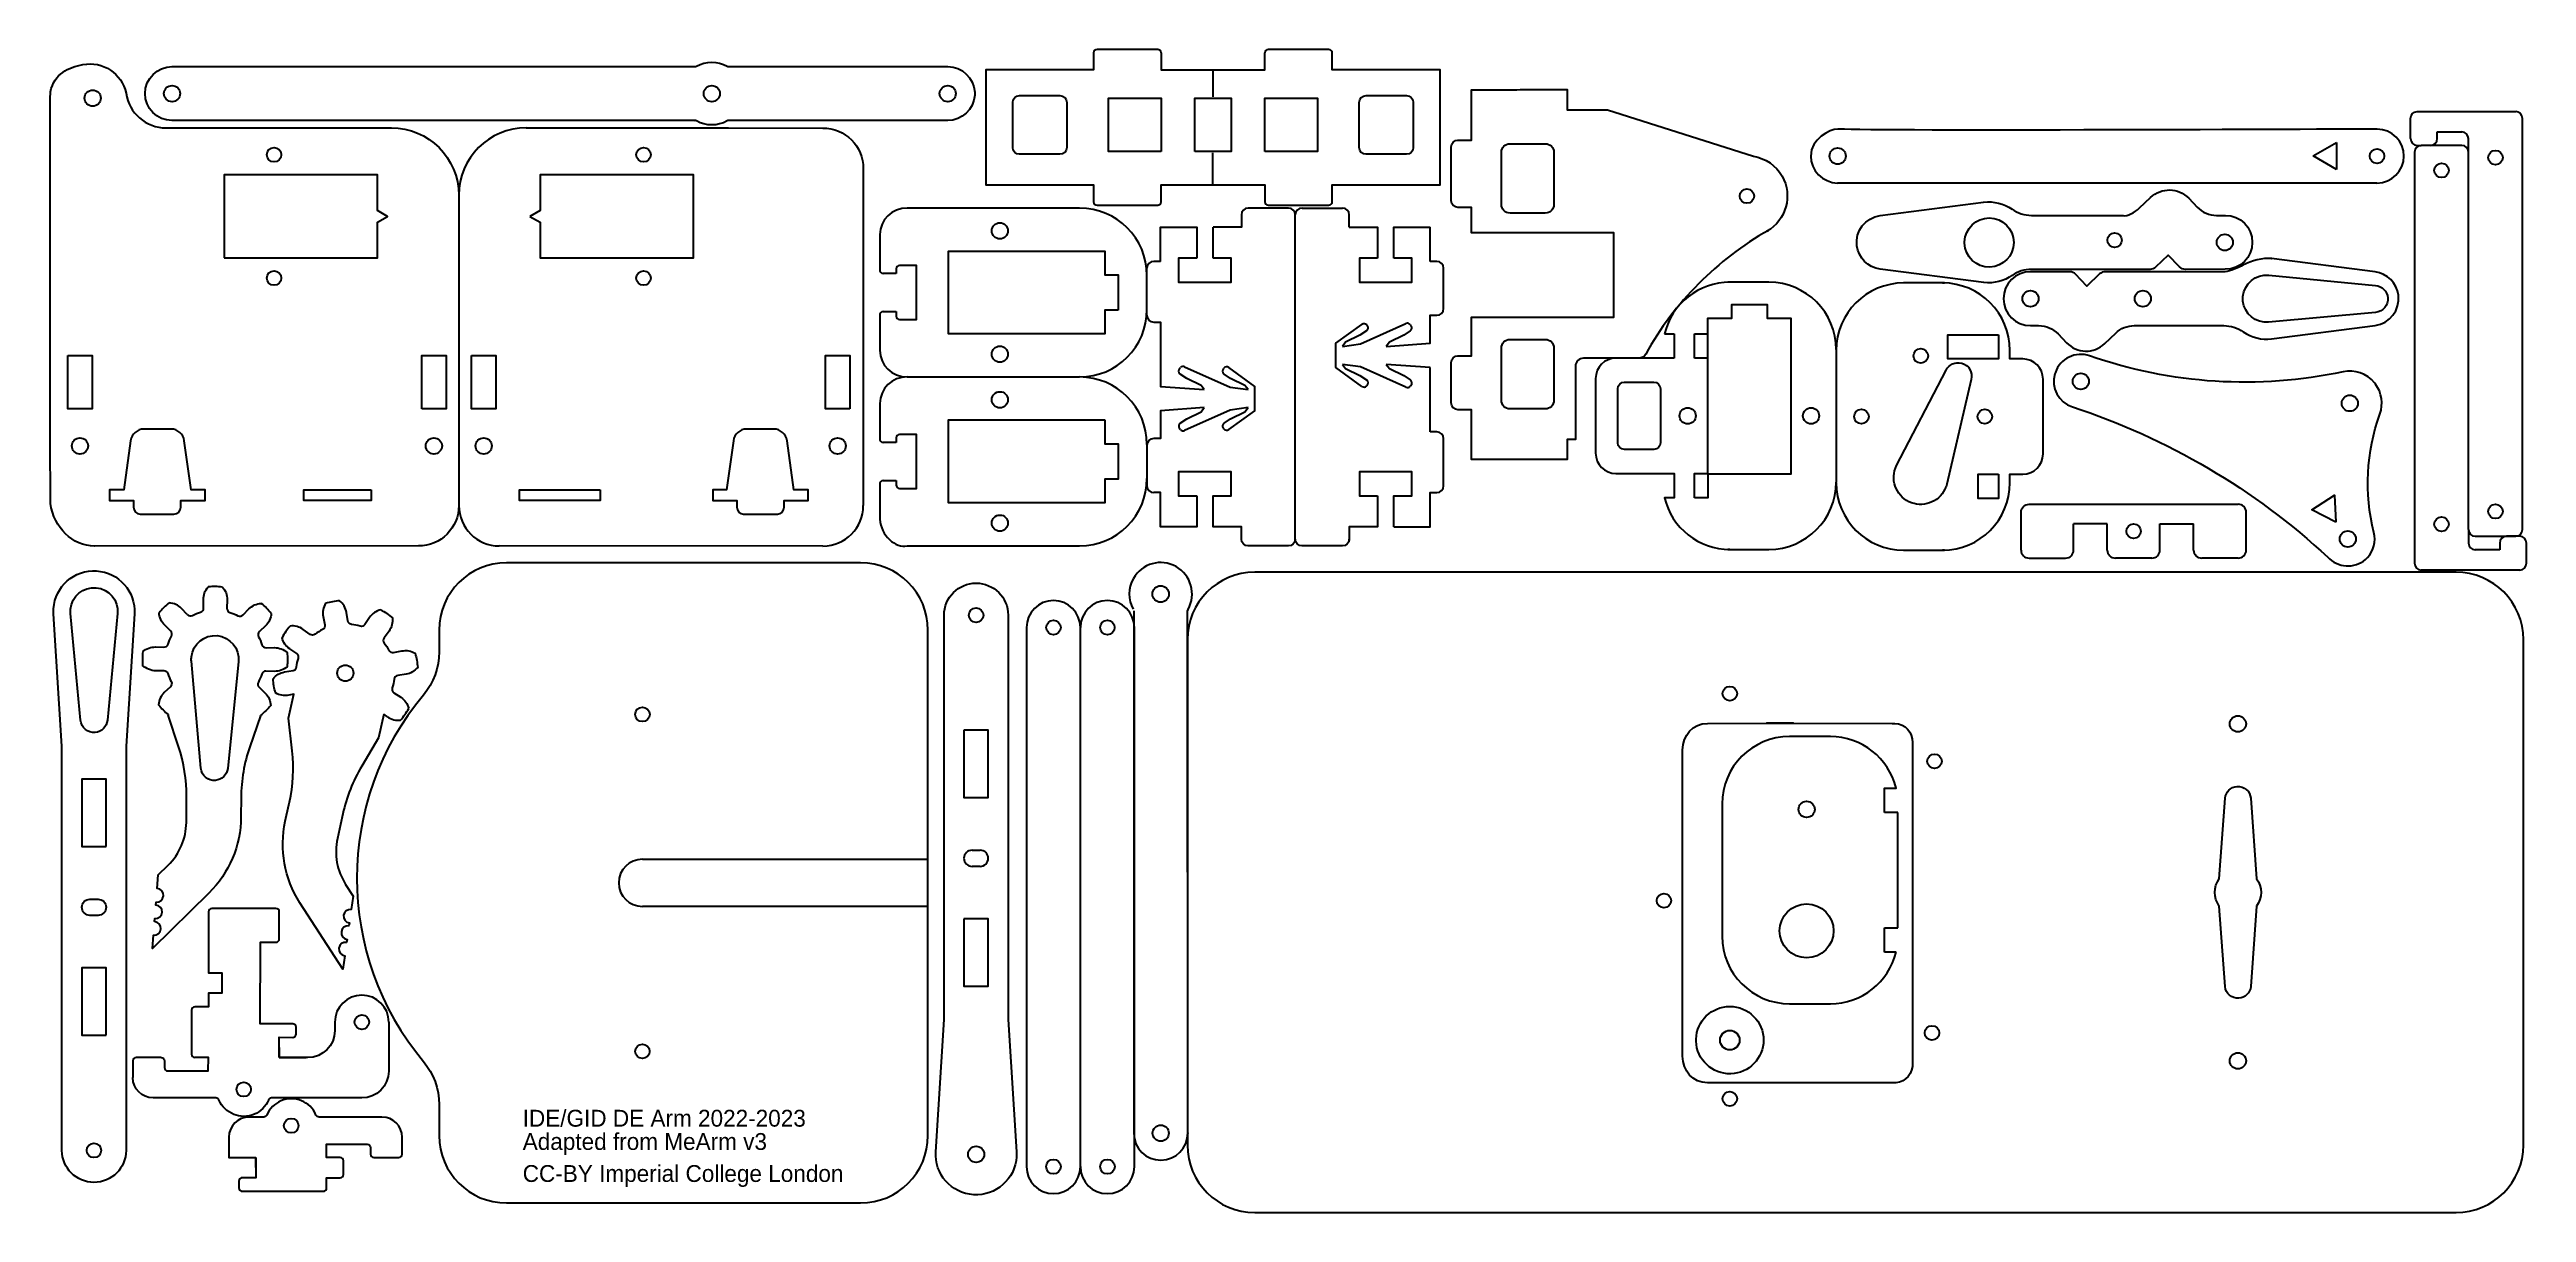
# Model space of a CAD drawing. Header units: centimetres. Extents: x 12.7 to 49.5, y -0.4 to 16.9.
import ezdxf

# ---------------------------------------------------------------- set-up
doc = ezdxf.new("R2010")
doc.units = ezdxf.units.CM
doc.header["$MEASUREMENT"] = 0
doc.layers.get('0').update_dxf_attribs({"lineweight": 0})
doc.layers.add('FIRST_CUTS', color=7, linetype='Continuous', lineweight=0)
doc.layers.add('LAYER_1', color=7, linetype='Continuous', lineweight=0)

msp = doc.modelspace()

# ---------------------------------------------------------------- texts
at = {"char_height": 0.2, "attachment_point": 7}
for s, insert in [('\\C18;\\c0;\\FGill Sans|b0|i0|c1;\\H0.250000;\\W1.000000;IDE/GID DE Arm 2022-2023 ', (19.752, 0.907)), ('\\C18;\\c0;\\FGill Sans|b0|i0|c1;\\H0.250000;\\W1.000000;Adapted from MeArm v3 ', (19.752, 0.49)), ('\\C18;\\c0;\\FGill Sans|b0|i0|c1;\\H0.250000;\\W1.000000;CC-BY Imperial College London', (19.752, 0.015))]:
    msp.add_mtext(s, dxfattribs=dict(at, insert=insert))

# ---------------------------------------------------------------- blocks, each defined once
blk = doc.blocks.new('Block_0')
at = {"color": 1, "lineweight": 35, "true_color": 0xff0000}
for points in [[(37.219, 13.445)], [(37.273, 13.363)]]:
    blk.add_lwpolyline(points, dxfattribs=at)
blk = doc.blocks.new('Block_1')
at = {"color": 1, "lineweight": 35, "true_color": 0xff0000}
for points in [[(45.37, 13.832)], [(45.432, 13.764)]]:
    blk.add_lwpolyline(points, dxfattribs=at)
blk = doc.blocks.new('Block_2')
at = {"color": 1, "lineweight": 35, "true_color": 0xff0000}
for points in [[(41.689, 13.428)], [(41.751, 13.36)]]:
    blk.add_lwpolyline(points, dxfattribs=at)
blk = doc.blocks.new('Block_3')
at = {"color": 1, "lineweight": 35, "true_color": 0xff0000}
for p, q in [((45.315, 9.466), (45.315, 10.026)), ((42.755, 9.466), (42.755, 9.854)), ((43.255, 9.854), (42.755, 9.854)), ((43.255, 9.466), (43.255, 9.854)), ((44.035, 9.466), (44.035, 9.854)), ((44.035, 9.854), (44.535, 9.854)), ((44.535, 9.466), (44.535, 9.854)), ((42.095, 9.346), (42.635, 9.346)), ((43.915, 9.346), (43.375, 9.346)), ((45.195, 9.346), (44.655, 9.346))]:
    blk.add_line(p, q, dxfattribs=at)
blk.add_lwpolyline([(42.095, 10.146), (43.328, 10.146), (43.353, 10.146), (45.195, 10.146)], dxfattribs=at)
blk.add_circle((43.645, 9.746), 0.107, dxfattribs=at)
blk.add_open_spline([(41.975, 9.466), (41.975, 9.466), (41.975, 9.996), (41.975, 9.996), (41.975, 9.996), (41.975, 10.026), (41.975, 10.026), (41.975, 10.092), (42.029, 10.146), (42.095, 10.146)], degree=3, knots=[0, 0, 0, 0, 1, 1, 1, 2, 2, 2, 3, 3, 3, 3], dxfattribs=at)
for points in [[(45.315, 10.026), (45.315, 10.092), (45.262, 10.146), (45.195, 10.146)], [(41.975, 9.466), (41.975, 9.4), (42.029, 9.346), (42.095, 9.346)], [(42.635, 9.346), (42.702, 9.346), (42.755, 9.4), (42.755, 9.466)], [(43.255, 9.466), (43.255, 9.4), (43.309, 9.346), (43.375, 9.346)], [(43.915, 9.346), (43.982, 9.346), (44.035, 9.4), (44.035, 9.466)], [(44.535, 9.466), (44.535, 9.4), (44.589, 9.346), (44.655, 9.346)], [(45.195, 9.346), (45.262, 9.346), (45.315, 9.4), (45.315, 9.466)]]:
    blk.add_open_spline(points, degree=3, dxfattribs=at)
blk = doc.blocks.new('Block_4')
at = {"color": 1, "lineweight": 35, "true_color": 0xff0000}
for p, q in [((47.852, 15.471), (47.912, 15.471)), ((48.512, 15.471), (47.912, 15.471)), ((48.148, 15.671), (48.512, 15.671)), ((48.148, 15.571), (48.148, 15.671)), ((48.612, 15.1), (48.612, 15.371)), ((48.612, 9.77), (48.612, 9.57)), ((48.712, 9.67), (49.312, 9.67)), ((49.076, 9.57), (49.076, 9.47)), ((49.374, 9.67), (49.176, 9.67)), ((49.472, 9.27), (49.472, 9.57)), ((49.076, 9.47), (48.712, 9.47)), ((49.372, 9.17), (47.912, 9.17))]:
    blk.add_line(p, q, dxfattribs=at)
blk.add_lwpolyline([(48.612, 9.77), (48.612, 10.02), (48.612, 10.04), (48.612, 15.571)], dxfattribs=at)
for centre in [(48.212, 15.1), (49.012, 15.29), (48.212, 9.85), (49.012, 10.04)]:
    blk.add_circle(centre, 0.107, dxfattribs=at)
for points, knots in [([(47.752, 15.571), (47.752, 15.571), (47.752, 15.871), (47.752, 15.871), (47.752, 15.926), (47.796, 15.971), (47.852, 15.971), (47.852, 15.971), (49.312, 15.971), (49.312, 15.971)], [0, 0, 0, 0, 1, 1, 1, 2, 2, 2, 3, 3, 3, 3]), ([(49.312, 9.67), (49.367, 9.67), (49.412, 9.714), (49.412, 9.77), (49.412, 9.77), (49.412, 9.785), (49.412, 9.785), (49.412, 9.785), (49.412, 15.831), (49.412, 15.831), (49.412, 15.831), (49.412, 15.871), (49.412, 15.871), (49.412, 15.926), (49.367, 15.971), (49.312, 15.971)], [0, 0, 0, 0, 1, 1, 1, 2, 2, 2, 3, 3, 3, 4, 4, 4, 5, 5, 5, 5]), ([(47.912, 15.471), (47.856, 15.471), (47.812, 15.426), (47.812, 15.371), (47.812, 15.371), (47.812, 15.356), (47.812, 15.356), (47.812, 15.356), (47.812, 9.305), (47.812, 9.305), (47.812, 9.305), (47.812, 9.27), (47.812, 9.27), (47.812, 9.214), (47.856, 9.17), (47.912, 9.17)], [0, 0, 0, 0, 1, 1, 1, 2, 2, 2, 3, 3, 3, 4, 4, 4, 5, 5, 5, 5])]:
    blk.add_open_spline(points, degree=3, knots=knots, dxfattribs=at)
for points in [[(47.752, 15.571), (47.752, 15.515), (47.796, 15.471), (47.852, 15.471)], [(48.048, 15.471), (48.103, 15.471), (48.148, 15.515), (48.148, 15.571)], [(48.612, 15.571), (48.612, 15.626), (48.567, 15.671), (48.512, 15.671)], [(48.612, 15.371), (48.612, 15.426), (48.567, 15.471), (48.512, 15.471)], [(48.612, 9.77), (48.612, 9.714), (48.656, 9.67), (48.712, 9.67)], [(48.612, 9.57), (48.612, 9.514), (48.656, 9.47), (48.712, 9.47)], [(49.176, 9.67), (49.12, 9.67), (49.076, 9.625), (49.076, 9.57)], [(49.472, 9.57), (49.472, 9.625), (49.427, 9.67), (49.372, 9.67)], [(49.372, 9.17), (49.427, 9.17), (49.472, 9.214), (49.472, 9.27)]]:
    blk.add_open_spline(points, degree=3, dxfattribs=at)
blk = doc.blocks.new('Block_5')
at = {"color": 1, "lineweight": 35, "true_color": 0xff0000}
blk.add_circle((37.656, 2.194), 0.145, dxfattribs=at)
blk.add_open_spline([(38.156, 2.194), (38.156, 2.47), (37.932, 2.694), (37.656, 2.694), (37.385, 2.694), (37.164, 2.48), (37.156, 2.21), (37.156, 2.21), (37.156, 2.18), (37.156, 2.18), (37.164, 1.904), (37.394, 1.686), (37.67, 1.695), (37.94, 1.703), (38.155, 1.924), (38.156, 2.194)], degree=3, knots=[0, 0, 0, 0, 1, 1, 1, 2, 2, 2, 3, 3, 3, 4, 4, 4, 5, 5, 5, 5], dxfattribs=at)
blk = doc.blocks.new('Block_6')
at = {"color": 1, "lineweight": 35, "true_color": 0xff0000}
blk.add_lwpolyline([(46.645, 9.882), (46.29, 10.065), (46.626, 10.282)], close=True, dxfattribs=at)
for centre in [(42.861, 11.97), (46.851, 11.645), (46.822, 9.63)]:
    blk.add_circle(centre, 0.12, dxfattribs=at)
blk.add_open_spline([(46.752, 12.11), (46.925, 12.147), (47.105, 12.084), (47.217, 11.948), (47.217, 11.948), (47.232, 11.929), (47.232, 11.929), (47.327, 11.801), (47.352, 11.634), (47.298, 11.484), (47.094, 10.92), (47.063, 10.309), (47.209, 9.728), (47.243, 9.596), (47.207, 9.456), (47.114, 9.357), (46.963, 9.195), (46.71, 9.187), (46.549, 9.338), (46.549, 9.338), (46.525, 9.36), (46.525, 9.36), (45.438, 10.368), (44.146, 11.129), (42.737, 11.59), (42.532, 11.657), (42.417, 11.874), (42.477, 12.081), (42.479, 12.088), (42.481, 12.095), (42.484, 12.102), (42.556, 12.31), (42.784, 12.42), (42.993, 12.348), (44.201, 11.926), (45.501, 11.844), (46.752, 12.11)], degree=3, knots=[0, 0, 0, 0, 1, 1, 1, 2, 2, 2, 3, 3, 3, 4, 4, 4, 5, 5, 5, 6, 6, 6, 7, 7, 7, 8, 8, 8, 9, 9, 9, 10, 10, 10, 11, 11, 11, 12, 12, 12, 12], dxfattribs=at)
blk = doc.blocks.new('Block_7')
at = {"color": 1, "lineweight": 35, "true_color": 0xff0000}
for p, q in [((29.99, 16.593), (29.99, 16.189)), ((29.99, 14.883), (29.99, 15.358))]:
    blk.add_line(p, q, dxfattribs=at)
blk.add_lwpolyline([(29.22, 16.843), (29.22, 16.593), (30.76, 16.593), (30.76, 16.843)], dxfattribs=at)
for points in [[(29.22, 15.378), (28.44, 15.378), (28.44, 16.169), (29.22, 16.169)], [(29.72, 15.378), (29.72, 16.169), (30.26, 16.169), (30.26, 15.378)], [(30.76, 15.378), (30.76, 16.169), (31.54, 16.169), (31.54, 15.378)]]:
    blk.add_lwpolyline(points, close=True, dxfattribs=at)
for points, knots in [([(29.17, 16.893), (29.17, 16.893), (28.27, 16.893), (28.27, 16.893), (28.242, 16.893), (28.22, 16.871), (28.22, 16.843), (28.22, 16.843), (28.22, 16.593), (28.22, 16.593), (28.22, 16.593), (26.62, 16.593), (26.62, 16.593), (26.62, 16.593), (26.62, 16.593), (26.62, 16.593), (26.62, 16.593), (26.62, 15.78), (26.62, 15.78), (26.62, 15.78), (26.62, 15.71), (26.62, 15.71), (26.62, 15.71), (26.62, 14.883), (26.62, 14.883), (26.62, 14.883), (28.22, 14.883), (28.22, 14.883), (28.22, 14.883), (28.22, 14.633), (28.22, 14.633), (28.22, 14.606), (28.242, 14.583), (28.27, 14.583), (28.27, 14.583), (29.17, 14.583), (29.17, 14.583), (29.197, 14.583), (29.22, 14.606), (29.22, 14.633), (29.22, 14.633), (29.22, 14.883), (29.22, 14.883), (29.22, 14.883), (30.76, 14.883), (30.76, 14.883), (30.76, 14.883), (30.76, 14.633), (30.76, 14.633), (30.76, 14.606), (30.782, 14.583), (30.81, 14.583), (30.81, 14.583), (31.71, 14.583), (31.71, 14.583), (31.737, 14.583), (31.76, 14.606), (31.76, 14.633), (31.76, 14.633), (31.76, 14.883), (31.76, 14.883), (31.76, 14.883), (33.36, 14.883), (33.36, 14.883), (33.36, 14.883), (33.36, 15.766), (33.36, 15.766), (33.36, 15.766), (33.36, 15.836), (33.36, 15.836), (33.36, 15.836), (33.36, 16.593), (33.36, 16.593), (33.36, 16.593), (31.76, 16.593), (31.76, 16.593), (31.76, 16.593), (31.76, 16.843), (31.76, 16.843), (31.76, 16.871), (31.737, 16.893), (31.71, 16.893), (31.71, 16.893), (30.81, 16.893), (30.81, 16.893), (30.782, 16.893), (30.76, 16.871), (30.76, 16.843)], [0, 0, 0, 0, 1, 1, 1, 2, 2, 2, 3, 3, 3, 4, 4, 4, 5, 5, 5, 6, 6, 6, 7, 7, 7, 8, 8, 8, 9, 9, 9, 10, 10, 10, 11, 11, 11, 12, 12, 12, 13, 13, 13, 14, 14, 14, 15, 15, 15, 16, 16, 16, 17, 17, 17, 18, 18, 18, 19, 19, 19, 20, 20, 20, 21, 21, 21, 22, 22, 22, 23, 23, 23, 24, 24, 24, 25, 25, 25, 26, 26, 26, 27, 27, 27, 28, 28, 28, 29, 29, 29, 29]), ([(27.72, 16.209), (27.72, 16.209), (27.12, 16.209), (27.12, 16.209), (27.064, 16.209), (27.02, 16.164), (27.02, 16.109), (27.02, 16.109), (27.02, 15.438), (27.02, 15.438), (27.02, 15.383), (27.064, 15.338), (27.12, 15.338), (27.12, 15.338), (27.72, 15.338), (27.72, 15.338), (27.775, 15.338), (27.82, 15.383), (27.82, 15.438), (27.82, 15.438), (27.82, 16.109), (27.82, 16.109), (27.82, 16.164), (27.775, 16.209), (27.72, 16.209)], [0, 0, 0, 0, 1, 1, 1, 2, 2, 2, 3, 3, 3, 4, 4, 4, 5, 5, 5, 6, 6, 6, 7, 7, 7, 8, 8, 8, 8]), ([(32.86, 16.209), (32.86, 16.209), (32.26, 16.209), (32.26, 16.209), (32.204, 16.209), (32.16, 16.164), (32.16, 16.109), (32.16, 16.109), (32.16, 15.438), (32.16, 15.438), (32.16, 15.383), (32.204, 15.338), (32.26, 15.338), (32.26, 15.338), (32.86, 15.338), (32.86, 15.338), (32.915, 15.338), (32.96, 15.383), (32.96, 15.438), (32.96, 15.438), (32.96, 16.109), (32.96, 16.109), (32.96, 16.164), (32.915, 16.209), (32.86, 16.209)], [0, 0, 0, 0, 1, 1, 1, 2, 2, 2, 3, 3, 3, 4, 4, 4, 5, 5, 5, 6, 6, 6, 7, 7, 7, 8, 8, 8, 8])]:
    blk.add_open_spline(points, degree=3, knots=knots, dxfattribs=at)
blk.add_open_spline([(29.22, 16.843), (29.22, 16.871), (29.197, 16.893), (29.17, 16.893)], degree=3, dxfattribs=at)
blk = doc.blocks.new('Block_8')
at = {"color": 1, "lineweight": 35, "true_color": 0xff0000}
for points in [[(18.759, 9.896)], [(18.851, 9.896)]]:
    blk.add_lwpolyline(points, dxfattribs=at)
blk = doc.blocks.new('Block_9')
at = {"color": 1, "lineweight": 35, "true_color": 0xff0000}
for centre in [(14.551, 16.239), (22.556, 16.239), (26.056, 16.239)]:
    blk.add_circle(centre, 0.12, dxfattribs=at)
blk.add_open_spline([(22.808, 15.839), (22.808, 15.839), (26.055, 15.84), (26.055, 15.84), (26.268, 15.839), (26.444, 16.006), (26.456, 16.218), (26.456, 16.218), (26.456, 16.261), (26.456, 16.261), (26.444, 16.473), (26.269, 16.639), (26.057, 16.64), (26.057, 16.64), (22.808, 16.639), (22.808, 16.639), (22.8, 16.639), (22.791, 16.642), (22.784, 16.646), (22.642, 16.725), (22.47, 16.725), (22.328, 16.646), (22.321, 16.642), (22.312, 16.639), (22.304, 16.639), (22.304, 16.639), (22.305, 16.639), (22.305, 16.639), (22.305, 16.639), (14.552, 16.639), (14.552, 16.639), (14.552, 16.639), (14.552, 16.639), (14.552, 16.639), (14.331, 16.64), (14.152, 16.462), (14.151, 16.241), (14.15, 16.02), (14.329, 15.84), (14.549, 15.839), (14.55, 15.839), (14.55, 15.839), (14.55, 15.839), (14.55, 15.839), (14.607, 15.84), (14.607, 15.84), (14.607, 15.84), (22.311, 15.84), (22.311, 15.84), (22.311, 15.84), (22.304, 15.839), (22.304, 15.839), (22.312, 15.839), (22.321, 15.837), (22.328, 15.833), (22.47, 15.754), (22.642, 15.754), (22.784, 15.833), (22.791, 15.837), (22.8, 15.839), (22.808, 15.839)], degree=3, knots=[0, 0, 0, 0, 1, 1, 1, 2, 2, 2, 3, 3, 3, 4, 4, 4, 5, 5, 5, 6, 6, 6, 7, 7, 7, 8, 8, 8, 9, 9, 9, 10, 10, 10, 11, 11, 11, 12, 12, 12, 13, 13, 13, 14, 14, 14, 15, 15, 15, 16, 16, 16, 17, 17, 17, 18, 18, 18, 19, 19, 19, 20, 20, 20, 20], dxfattribs=at)
blk = doc.blocks.new('Block_10')
at = {"color": 1, "lineweight": 35, "true_color": 0xff0000}
for p, q in [((46.308, 15.315), (46.655, 15.514)), ((46.655, 15.514), (46.654, 15.114)), ((46.654, 15.114), (46.308, 15.315)), ((47.254, 14.912), (39.254, 14.912))]:
    blk.add_line(p, q, dxfattribs=at)
for centre, radius in [((39.255, 15.312), 0.12), ((47.255, 15.312), 0.108)]:
    blk.add_circle(centre, radius, dxfattribs=at)
blk.add_open_spline([(47.254, 14.912), (47.474, 14.912), (47.654, 15.09), (47.655, 15.311), (47.655, 15.532), (47.477, 15.712), (47.256, 15.712), (47.242, 15.712), (47.229, 15.712), (47.216, 15.712), (46.768, 15.712), (39.741, 15.68), (39.296, 15.712), (39.293, 15.713), (39.278, 15.713), (39.257, 15.712), (39.136, 15.71), (38.861, 15.565), (38.856, 15.313), (38.852, 15.101), (39.032, 14.918), (39.255, 14.912)], degree=3, knots=[0, 0, 0, 0, 1, 1, 1, 2, 2, 2, 3, 3, 3, 4, 4, 4, 5, 5, 5, 6, 6, 6, 7, 7, 7, 7], dxfattribs=at)
blk = doc.blocks.new('Block_11')
at = {"color": 1, "lineweight": 35, "true_color": 0xff0000}
for points in [[(17.908, 6.94)], [(17.95, 6.864)]]:
    blk.add_lwpolyline(points, dxfattribs=at)
blk = doc.blocks.new('Block_12')
at = {"color": 1, "lineweight": 35, "true_color": 0xff0000}
for points in [[(15.499, 1.081)], [(15.515, 0.993)]]:
    blk.add_lwpolyline(points, dxfattribs=at)
blk = doc.blocks.new('Block_13')
at = {"color": 1, "lineweight": 35, "true_color": 0xff0000}
for points in [[(17.766, 2.456)], [(17.859, 2.481)]]:
    blk.add_lwpolyline(points, dxfattribs=at)
blk = doc.blocks.new('Block_14')
at = {"color": 1, "lineweight": 35, "true_color": 0xff0000}
for points in [[(16.559, 1.246)], [(16.588, 1.336)]]:
    blk.add_lwpolyline(points, dxfattribs=at)
blk = doc.blocks.new('Block_15')
at = {"color": 1, "lineweight": 35, "true_color": 0xff0000}
for points in [[(14.39, 1.938)], [(14.89, 1.938)]]:
    blk.add_lwpolyline(points, dxfattribs=at)
blk = doc.blocks.new('Block_16')
at = {"color": 1, "lineweight": 35, "true_color": 0xff0000}
for points in [[(17.595, 2.79)], [(17.669, 2.851)]]:
    blk.add_lwpolyline(points, dxfattribs=at)
blk = doc.blocks.new('Block_17')
at = {"color": 1, "lineweight": 35, "true_color": 0xff0000}
for points in [[(18.051, 7.148)], [(18.138, 7.135)]]:
    blk.add_lwpolyline(points, dxfattribs=at)
blk = doc.blocks.new('Block_18')
at = {"color": 1, "lineweight": 35, "true_color": 0xff0000}
for points in [[(17.036, 8.713)], [(17.646, 8.58)], [(16.182, 8.165)], [(16.302, 8.339)], [(18.061, 7.116)]]:
    blk.add_lwpolyline(points, dxfattribs=at)
for points in [[(17.036, 8.713), (16.965, 8.707), (16.896, 8.695), (16.828, 8.676)], [(16.302, 8.339), (16.257, 8.286), (16.217, 8.228), (16.182, 8.165)]]:
    blk.add_open_spline(points, degree=3, dxfattribs=at)
blk.add_open_spline([(17.646, 8.58), (17.709, 8.545), (17.767, 8.504), (17.819, 8.459), (17.819, 8.459), (17.819, 8.459), (17.819, 8.459), (17.828, 8.391), (17.81, 8.321), (17.769, 8.265), (17.769, 8.265), (17.696, 8.164), (17.696, 8.164), (17.679, 8.141), (17.68, 8.11), (17.697, 8.087), (17.724, 8.053), (17.747, 8.016), (17.767, 7.978), (17.781, 7.953), (17.809, 7.939), (17.837, 7.945), (17.837, 7.945), (17.959, 7.969), (17.959, 7.969), (18.027, 7.983), (18.098, 7.97), (18.157, 7.934), (18.176, 7.866), (18.188, 7.796), (18.194, 7.726), (18.194, 7.726), (18.194, 7.726), (18.194, 7.726), (18.151, 7.671), (18.09, 7.635), (18.021, 7.624), (18.021, 7.624), (17.898, 7.604), (17.898, 7.604), (17.87, 7.6), (17.848, 7.577), (17.844, 7.549), (17.839, 7.506), (17.83, 7.463), (17.817, 7.422), (17.808, 7.395), (17.819, 7.366), (17.842, 7.35), (17.842, 7.35), (17.946, 7.281), (17.946, 7.281), (18.004, 7.242), (18.045, 7.183), (18.061, 7.116)], degree=3, knots=[0, 0, 0, 0, 1, 1, 1, 2, 2, 2, 3, 3, 3, 4, 4, 4, 5, 5, 5, 6, 6, 6, 7, 7, 7, 8, 8, 8, 9, 9, 9, 10, 10, 10, 11, 11, 11, 12, 12, 12, 13, 13, 13, 14, 14, 14, 15, 15, 15, 16, 16, 16, 17, 17, 17, 18, 18, 18, 18], dxfattribs=at)
blk = doc.blocks.new('Block_19')
at = {"color": 1, "lineweight": 35, "true_color": 0xff0000}
for points in [[(15.088, 8.919)], [(15.299, 8.918)], [(14.359, 8.535)], [(14.509, 8.684)], [(15.875, 8.675)], [(16.023, 8.525)], [(14.116, 7.96)]]:
    blk.add_lwpolyline(points, dxfattribs=at)
for points in [[(15.299, 8.918), (15.225, 8.925), (15.164, 8.927), (15.088, 8.919)], [(14.509, 8.684), (14.454, 8.639), (14.404, 8.589), (14.359, 8.535)], [(16.023, 8.525), (15.977, 8.582), (15.932, 8.628), (15.875, 8.675)]]:
    blk.add_open_spline(points, degree=3, dxfattribs=at)
blk.add_open_spline([(14.116, 7.96), (14.109, 7.89), (14.109, 7.819), (14.115, 7.749), (14.115, 7.749), (14.115, 7.749), (14.115, 7.749), (14.144, 7.722), (14.256, 7.677), (14.303, 7.677), (14.303, 7.677), (14.428, 7.679), (14.428, 7.679), (14.456, 7.679), (14.482, 7.661), (14.49, 7.634), (14.503, 7.592), (14.519, 7.552), (14.539, 7.514), (14.552, 7.488), (14.547, 7.457), (14.526, 7.438), (14.526, 7.438), (14.435, 7.352), (14.435, 7.352), (14.385, 7.304), (14.355, 7.239), (14.351, 7.17), (14.394, 7.117), (14.442, 7.068), (14.494, 7.024)], degree=3, knots=[0, 0, 0, 0, 1, 1, 1, 2, 2, 2, 3, 3, 3, 4, 4, 4, 5, 5, 5, 6, 6, 6, 7, 7, 7, 8, 8, 8, 9, 9, 9, 10, 10, 10, 10], dxfattribs=at)
blk = doc.blocks.new('Block_20')
at = {"color": 1, "lineweight": 35, "true_color": 0xff0000}
for points in [[(29.751, 10.269)], [(29.913, 10.269)]]:
    blk.add_lwpolyline(points, dxfattribs=at)
blk = doc.blocks.new('Block_21')
at = {"color": 1, "lineweight": 35, "true_color": 0xff0000}
for points in [[(32.431, 13.799), (32.161, 13.799), (32.161, 13.439), (32.941, 13.439), (32.941, 13.799), (32.671, 13.799)], [(32.462, 13.799)], [(32.671, 13.799)]]:
    blk.add_lwpolyline(points, dxfattribs=at)
blk = doc.blocks.new('Block_22')
at = {"color": 1, "lineweight": 35, "true_color": 0xff0000}
for points in [[(32.434, 10.269)], [(32.547, 10.269)]]:
    blk.add_lwpolyline(points, dxfattribs=at)
blk = doc.blocks.new('Block_23')
at = {"color": 1, "lineweight": 35, "true_color": 0xff0000}
blk.add_open_spline([(41.868, 14.029), (41.868, 14.23), (41.704, 14.394), (41.503, 14.394), (41.306, 14.394), (41.145, 14.237), (41.139, 14.04), (41.139, 14.04), (41.139, 14.018), (41.139, 14.018), (41.144, 13.817), (41.312, 13.659), (41.514, 13.665), (41.711, 13.671), (41.867, 13.832), (41.868, 14.029)], degree=3, knots=[0, 0, 0, 0, 1, 1, 1, 2, 2, 2, 3, 3, 3, 4, 4, 4, 5, 5, 5, 5], dxfattribs=at)
blk = doc.blocks.new('Block_24')
at = {"layer": 'LAYER_1', "color": 1, "lineweight": 35, "true_color": 0xff0000}
for p, q in [((39.148, 6.699), (38.542, 6.699)), ((40.148, 5.572), (39.948, 5.572)), ((40.148, 3.862), (40.148, 5.572)), ((39.948, 3.502), (39.948, 3.862)), ((39.948, 3.862), (40.148, 3.862)), ((40.121, 3.502), (39.948, 3.502)), ((38.542, 2.735), (39.148, 2.735))]:
    blk.add_line(p, q, dxfattribs=at)
blk.add_lwpolyline([(37.542, 5.699), (37.542, 4.673), (37.542, 4.614), (37.542, 3.735)], dxfattribs=at)
for centre, radius in [((38.795, 5.618), 0.12), ((38.795, 3.816), 0.4)]:
    blk.add_circle(centre, radius, dxfattribs=at)
for points in [[(38.542, 6.699), (37.99, 6.699), (37.542, 6.251), (37.542, 5.699)], [(37.542, 3.735), (37.542, 3.183), (37.99, 2.735), (38.542, 2.735)], [(39.148, 2.735), (39.611, 2.735), (40.013, 3.052), (40.121, 3.502)]]:
    blk.add_open_spline(points, degree=3, dxfattribs=at)
blk.add_open_spline([(39.948, 5.572), (39.948, 5.572), (39.948, 5.932), (39.948, 5.932), (39.948, 5.932), (39.951, 5.932), (39.951, 5.932), (39.951, 5.932), (40.118, 5.932), (40.118, 5.932), (40.118, 5.932), (40.121, 5.932), (40.121, 5.932), (40.013, 6.382), (39.611, 6.699), (39.148, 6.699)], degree=3, knots=[0, 0, 0, 0, 1, 1, 1, 2, 2, 2, 3, 3, 3, 4, 4, 4, 5, 5, 5, 5], dxfattribs=at)
blk = doc.blocks.new('Block_25')
at = {"layer": 'LAYER_1', "color": 1, "lineweight": 35, "true_color": 0xff0000}
blk.add_line((25.047, 13.923), (25.047, 13.62), dxfattribs=at)
for points in [[(25.047, 13.62)], [(25.047, 13.274)]]:
    blk.add_lwpolyline(points, dxfattribs=at)
blk.add_open_spline([(25.047, 12.955), (25.047, 12.955), (25.047, 12.444), (25.047, 12.444), (25.047, 12.444), (25.047, 12.43), (25.047, 12.43), (25.051, 12.208), (25.232, 12.032), (25.454, 12.034)], degree=3, knots=[0, 0, 0, 0, 1, 1, 1, 2, 2, 2, 3, 3, 3, 3], dxfattribs=at)
blk = doc.blocks.new('Block_26')
at = {"layer": 'FIRST_CUTS', "color": 1, "lineweight": 35, "true_color": 0xff0000}
for points in [[(25.291, 13.57)], [(25.291, 12.931)]]:
    blk.add_lwpolyline(points, dxfattribs=at)
blk.add_open_spline([(25.291, 13.005), (25.291, 13.005), (25.291, 12.938), (25.291, 12.938), (25.291, 12.91), (25.314, 12.888), (25.341, 12.888), (25.341, 12.888), (25.591, 12.888), (25.591, 12.888), (25.591, 12.888), (25.591, 13.688), (25.591, 13.688), (25.591, 13.688), (25.341, 13.688), (25.341, 13.688), (25.314, 13.688), (25.291, 13.665), (25.291, 13.638), (25.291, 13.638), (25.291, 13.57), (25.291, 13.57)], degree=3, knots=[0, 0, 0, 0, 1, 1, 1, 2, 2, 2, 3, 3, 3, 4, 4, 4, 5, 5, 5, 6, 6, 6, 7, 7, 7, 7], dxfattribs=at)
blk = doc.blocks.new('Block_27')
at = {"layer": 'FIRST_CUTS', "color": 1, "lineweight": 35, "true_color": 0xff0000}
for points in [[(25.291, 10.993)], [(25.291, 10.562)]]:
    blk.add_lwpolyline(points, dxfattribs=at)
blk.add_open_spline([(25.291, 10.499), (25.291, 10.499), (25.291, 10.431), (25.291, 10.431), (25.291, 10.404), (25.314, 10.381), (25.341, 10.381), (25.341, 10.381), (25.591, 10.381), (25.591, 10.381), (25.591, 10.381), (25.591, 11.181), (25.591, 11.181), (25.591, 11.181), (25.341, 11.181), (25.341, 11.181), (25.314, 11.181), (25.291, 11.159), (25.291, 11.131), (25.291, 11.131), (25.291, 11.063), (25.291, 11.063)], degree=3, knots=[0, 0, 0, 0, 1, 1, 1, 2, 2, 2, 3, 3, 3, 4, 4, 4, 5, 5, 5, 6, 6, 6, 7, 7, 7, 7], dxfattribs=at)

# ---------------------------------------------------------------- linework, layer by layer
at = {"color": 1, "lineweight": 35, "true_color": 0xff0000}
for p, q in [((32.011, 14.259), (32.011, 14.441)), ((29.991, 13.799), (29.991, 14.259)), ((33.211, 13.749), (33.211, 14.259)), ((29.211, 13.749), (29.111, 13.749)), ((33.311, 13.749), (33.211, 13.749)), ((33.411, 13.049), (33.411, 13.649)), ((25.291, 13.57), (25.097, 13.57)), ((25.097, 13.005), (25.291, 13.005)), ((29.011, 12.949), (29.011, 13.049)), ((31.957, 12.55), (31.911, 12.489)), ((31.911, 12.489), (32.178, 12.524)), ((32.17, 12.654), (31.957, 12.55)), ((32.267, 12.718), (32.17, 12.654)), ((32.178, 12.524), (32.851, 12.827)), ((32.271, 12.807), (32.277, 12.801)), ((32.607, 12.55), (32.561, 12.489)), ((32.82, 12.654), (32.607, 12.55)), ((32.916, 12.718), (32.82, 12.654)), ((32.915, 12.814), (32.927, 12.801)), ((36.686, 12.673), (36.829, 12.673)), ((36.829, 12.673), (36.829, 12.313)), ((37.131, 12.313), (37.131, 12.673)), ((37.131, 12.673), (37.332, 12.673)), ((29.495, 12.161), (29.507, 12.174)), ((29.57, 12.187), (30.244, 11.884)), ((30.145, 12.161), (30.15, 12.167)), ((32.178, 12.184), (31.911, 12.219)), ((31.911, 12.219), (31.957, 12.159)), ((31.957, 12.159), (32.17, 12.055)), ((32.851, 11.881), (32.178, 12.184)), ((33.211, 12.174), (32.561, 12.219)), ((32.561, 12.219), (32.607, 12.159)), ((32.607, 12.159), (32.82, 12.055)), ((33.211, 12.174), (33.211, 12.174)), ((33.211, 11.219), (33.211, 12.174)), ((36.829, 12.313), (35.966, 12.313)), ((37.331, 12.313), (37.131, 12.313)), ((29.602, 12.014), (29.505, 12.078)), ((29.814, 11.91), (29.602, 12.014)), ((29.861, 11.849), (29.814, 11.91)), ((30.252, 12.014), (30.155, 12.078)), ((30.244, 11.884), (30.511, 11.849)), ((30.464, 11.91), (30.252, 12.014)), ((30.511, 11.849), (30.464, 11.91)), ((32.17, 12.055), (32.267, 11.99)), ((32.277, 11.907), (32.271, 11.901)), ((32.82, 12.055), (32.916, 11.99)), ((32.927, 11.907), (32.915, 11.894)), ((25.047, 11.639), (25.047, 11.113)), ((29.505, 11.35), (29.602, 11.415)), ((30.244, 11.544), (29.57, 11.241)), ((29.602, 11.415), (29.814, 11.519)), ((29.814, 11.519), (29.861, 11.579)), ((30.155, 11.35), (30.252, 11.415)), ((30.511, 11.579), (30.244, 11.544)), ((30.252, 11.415), (30.464, 11.519)), ((30.464, 11.519), (30.511, 11.579)), ((25.291, 11.063), (25.097, 11.063)), ((29.011, 11.034), (29.011, 10.419)), ((29.507, 11.254), (29.495, 11.267)), ((30.15, 11.261), (30.145, 11.267)), ((33.311, 11.219), (33.211, 11.219)), ((25.097, 10.499), (25.291, 10.499)), ((24.204, 9.526), (19.405, 9.527)), ((14.777, 8.508), (14.691, 8.599)), ((14.494, 7.024), (14.494, 7.017)), ((15.863, 7.008), (15.863, 7.011)), ((17.746, 6.992), (17.692, 7.031)), ((21.528, 4.879), (25.748, 4.879)), ((26.297, 4.893), (26.297, 4.893)), ((26.417, 5.013), (26.477, 5.013)), ((26.477, 5.013), (26.537, 5.013)), ((26.657, 4.893), (26.657, 4.893)), ((17.126, 4.505), (17.205, 4.383)), ((17.126, 4.505), (17.238, 4.331)), ((26.537, 4.773), (26.417, 4.773)), ((40.364, 4.527), (40.364, 4.527)), ((25.748, 4.178), (21.528, 4.178)), ((16.14, 2.086), (16.14, 1.936)), ((16.14, 1.936), (16.54, 1.936)), ((13.969, 1.688), (13.969, 1.638)), ((15.794, 0.303), (15.794, 0.452))]:
    msp.add_line(p, q, dxfattribs=at)
for points in [[(14.804, 15.787)], [(24.803, 15.128), (24.804, 11.047), (24.804, 10.997), (24.804, 10.126)], [(18.804, 14.731), (18.804, 13.62), (18.804, 13.57), (18.805, 10.127)], [(19.859, 14.417), (20.009, 14.33), (20.009, 13.802), (22.284, 13.802), (22.284, 15.032), (20.009, 15.032), (20.009, 14.503), (19.859, 14.417)], [(31.211, 9.609), (31.211, 12.009), (31.211, 14.441)], [(31.311, 14.541), (31.586, 14.541), (31.636, 14.541), (31.911, 14.541)], [(29.211, 13.749), (29.211, 14.259), (29.751, 14.259), (29.751, 13.799)], [(32.011, 14.259), (32.431, 14.259), (32.431, 13.799)], [(32.671, 13.799), (32.671, 14.259), (33.211, 14.259)], [(29.751, 13.799), (29.481, 13.799), (29.481, 13.439), (30.261, 13.439), (30.261, 13.799), (29.991, 13.799)], [(43.574, 13.596)], [(32.561, 12.489), (33.211, 12.534), (33.211, 12.949), (33.311, 12.949)], [(29.111, 12.849), (29.211, 12.849), (29.211, 11.894), (29.861, 11.849)], [(32.198, 11.895), (31.811, 12.174), (31.811, 12.534), (32.198, 12.814)], [(18.993, 12.351), (19.353, 12.351), (19.353, 11.561), (18.993, 11.561), (18.993, 12.351)], [(29.861, 11.579), (29.211, 11.534), (29.211, 11.119), (29.111, 11.119)], [(29.751, 10.269), (29.751, 9.809), (29.211, 9.809), (29.211, 10.319), (29.111, 10.319)], [(32.671, 9.809), (32.671, 10.269), (32.941, 10.269), (32.941, 10.629), (32.161, 10.629), (32.161, 10.269), (32.431, 10.269)], [(37.131, 10.243), (37.131, 10.603), (37.331, 10.603)], [(37.331, 10.603), (37.331, 10.243), (37.131, 10.243)], [(29.481, 9.809)], [(15.088, 8.919)], [(15.875, 8.675)], [(15.875, 8.675)], [(16.023, 8.525)], [(16.023, 8.525)], [(16.023, 8.525)], [(16.828, 8.676)], [(16.185, 8.181)], [(28.024, 0.317), (28.024, 3.009), (28.024, 3.035), (28.024, 8.317)], [(40.364, 6.102)], [(40.364, 6.06)], [(40.464, 6.102)], [(40.364, 3.572)], [(40.364, 2.672)], [(40.564, 2.772)], [(14.49, 1.737), (15.089, 1.737), (15.09, 1.937), (14.89, 1.938)]]:
    msp.add_lwpolyline(points, dxfattribs=at)
for points in [[(15.324, 13.802), (17.599, 13.802), (17.599, 14.33), (17.599, 14.33), (17.749, 14.417), (17.599, 14.503), (17.599, 14.513), (17.599, 15.032), (15.324, 15.032)], [(41.641, 12.662), (41.641, 12.302), (40.891, 12.302), (40.891, 12.662)], [(13.005, 12.351), (13.365, 12.351), (13.365, 11.561), (13.005, 11.561)], [(18.255, 11.561), (18.255, 12.351), (18.615, 12.351), (18.615, 11.561)], [(24.603, 11.561), (24.243, 11.561), (24.243, 12.351), (24.603, 12.351)], [(17.505, 10.361), (17.505, 10.201), (16.505, 10.201), (16.505, 10.361)], [(20.903, 10.361), (20.903, 10.201), (19.703, 10.201), (19.703, 10.361)], [(41.64, 10.592), (41.64, 10.232), (41.34, 10.232), (41.34, 10.592)], [(26.297, 6.793), (26.297, 5.793), (26.657, 5.793), (26.657, 6.793)], [(13.573, 5.066), (13.573, 6.066), (13.213, 6.066), (13.213, 5.066)], [(26.297, 3.993), (26.297, 2.993), (26.657, 2.993), (26.657, 3.993)], [(13.573, 2.266), (13.573, 3.266), (13.213, 3.266), (13.213, 2.266)]]:
    msp.add_lwpolyline(points, close=True, dxfattribs=at)
for centre, radius in [((13.374, 16.172), 0.12), ((16.064, 15.332), 0.107), ((21.544, 15.332), 0.107), ((37.909, 14.718), 0.107), ((26.829, 14.203), 0.12), ((43.363, 14.064), 0.107), ((44.997, 14.031), 0.12), ((16.064, 13.502), 0.107), ((21.544, 13.502), 0.107), ((42.115, 13.196), 0.12), ((43.782, 13.196), 0.12), ((26.829, 12.373), 0.12), ((40.488, 12.347), 0.108), ((26.829, 11.696), 0.12), ((37.031, 11.458), 0.12), ((38.861, 11.458), 0.12), ((39.608, 11.447), 0.108), ((41.438, 11.447), 0.108), ((13.185, 11.011), 0.12), ((18.435, 11.011), 0.12), ((19.173, 11.011), 0.12), ((24.423, 11.011), 0.12), ((26.829, 9.866), 0.12), ((29.214, 8.814), 0.123), ((26.477, 8.5), 0.108), ((27.624, 8.317), 0.107), ((28.424, 8.317), 0.107), ((17.121, 7.64), 0.12), ((37.656, 7.336), 0.107), ((21.528, 7.028), 0.108), ((45.192, 6.887), 0.12), ((40.692, 6.333), 0.107), ((36.678, 4.264), 0.107), ((17.366, 2.462), 0.108), ((40.654, 2.301), 0.108), ((21.528, 2.028), 0.107), ((45.192, 1.887), 0.12), ((15.614, 1.464), 0.107), ((37.656, 1.325), 0.108), ((16.319, 0.925), 0.108), ((29.215, 0.814), 0.12), ((13.393, 0.558), 0.107), ((26.477, 0.5), 0.12), ((27.624, 0.317), 0.108), ((28.424, 0.317), 0.108)]:
    msp.add_circle(centre, radius, dxfattribs=at)
for points, knots in [([(18.805, 10.127), (18.805, 9.796), (18.536, 9.527), (18.205, 9.527), (18.205, 9.527), (18.205, 9.527), (18.205, 9.527), (18.205, 9.527), (13.403, 9.526), (13.403, 9.526), (13.403, 9.526), (13.403, 9.526), (13.403, 9.526), (13.072, 9.526), (12.803, 9.795), (12.747, 10.158), (12.746, 10.16), (12.734, 16.201), (12.747, 16.264), (12.806, 16.54), (13.012, 16.625), (13.23, 16.669), (13.524, 16.728), (13.809, 16.538), (13.869, 16.245), (13.869, 16.245), (13.869, 16.245), (13.869, 16.245), (13.911, 15.95), (14.164, 15.731), (14.462, 15.731), (14.462, 15.731), (17.804, 15.731), (17.804, 15.731), (18.356, 15.731), (18.804, 15.283), (18.804, 14.731)], [0, 0, 0, 0, 1, 1, 1, 2, 2, 2, 3, 3, 3, 4, 4, 4, 5, 5, 5, 6, 6, 6, 7, 7, 7, 8, 8, 8, 9, 9, 9, 10, 10, 10, 11, 11, 11, 12, 12, 12, 12]), ([(36.409, 12.375), (36.835, 13.142), (37.464, 13.777), (38.228, 14.21), (38.228, 14.21), (38.205, 14.196), (38.205, 14.196), (38.493, 14.36), (38.594, 14.726), (38.431, 15.014), (38.341, 15.172), (38.186, 15.28), (38.007, 15.31), (38.007, 15.31), (35.844, 15.999), (35.844, 15.999), (35.844, 15.999), (35.244, 15.999), (35.244, 15.999), (35.244, 15.999), (35.244, 16.299), (35.244, 16.299), (35.244, 16.299), (34.544, 16.298), (34.544, 16.298), (34.544, 16.298), (34.499, 16.297), (34.499, 16.297), (34.499, 16.297), (33.824, 16.297), (33.824, 16.297), (33.824, 16.297), (33.824, 15.549), (33.824, 15.549), (33.824, 15.549), (33.624, 15.549), (33.624, 15.549), (33.568, 15.549), (33.524, 15.504), (33.524, 15.449), (33.524, 15.449), (33.524, 14.649), (33.524, 14.649), (33.524, 14.594), (33.568, 14.549), (33.624, 14.549), (33.624, 14.549), (33.824, 14.549), (33.824, 14.549), (33.824, 14.549), (33.824, 14.173), (33.824, 14.173), (33.824, 14.173), (35.934, 14.173), (35.934, 14.173), (35.934, 14.173), (35.934, 12.923), (35.934, 12.923), (35.934, 12.923), (33.824, 12.923), (33.824, 12.923), (33.824, 12.923), (33.824, 12.349), (33.824, 12.349), (33.824, 12.349), (33.624, 12.349), (33.624, 12.349), (33.568, 12.349), (33.524, 12.304), (33.524, 12.249), (33.524, 12.249), (33.524, 11.649), (33.524, 11.649), (33.524, 11.594), (33.568, 11.549), (33.624, 11.549), (33.624, 11.549), (33.824, 11.549), (33.824, 11.549), (33.824, 11.549), (33.824, 10.812), (33.824, 10.812), (33.824, 10.812), (35.244, 10.809), (35.244, 10.809), (35.244, 10.809), (35.244, 11.109), (35.244, 11.109), (35.244, 11.109), (35.366, 11.109), (35.366, 11.109), (35.366, 11.109), (35.366, 12.193), (35.366, 12.193), (35.366, 12.26), (35.42, 12.313), (35.486, 12.313), (35.486, 12.313), (36.304, 12.313), (36.304, 12.313), (36.348, 12.313), (36.388, 12.337), (36.409, 12.375)], [0, 0, 0, 0, 1, 1, 1, 2, 2, 2, 3, 3, 3, 4, 4, 4, 5, 5, 5, 6, 6, 6, 7, 7, 7, 8, 8, 8, 9, 9, 9, 10, 10, 10, 11, 11, 11, 12, 12, 12, 13, 13, 13, 14, 14, 14, 15, 15, 15, 16, 16, 16, 17, 17, 17, 18, 18, 18, 19, 19, 19, 20, 20, 20, 21, 21, 21, 22, 22, 22, 23, 23, 23, 24, 24, 24, 25, 25, 25, 26, 26, 26, 27, 27, 27, 28, 28, 28, 29, 29, 29, 30, 30, 30, 31, 31, 31, 32, 32, 32, 33, 33, 33, 34, 34, 34, 34]), ([(19.805, 15.731), (19.253, 15.731), (18.805, 15.284), (18.804, 14.732), (18.804, 14.731), (18.804, 14.731), (18.804, 14.731)], [0, 0, 0, 0, 1, 1, 1, 2, 2, 2, 2]), ([(22.804, 15.731), (22.804, 15.731), (24.203, 15.727), (24.203, 15.727), (24.203, 15.727), (24.203, 15.727), (24.203, 15.727), (24.535, 15.727), (24.803, 15.459), (24.803, 15.128)], [0, 0, 0, 0, 1, 1, 1, 2, 2, 2, 3, 3, 3, 3]), ([(34.919, 15.496), (34.919, 15.496), (34.396, 15.496), (34.396, 15.496), (34.325, 15.496), (34.267, 15.438), (34.267, 15.367), (34.267, 15.367), (34.267, 14.594), (34.267, 14.594), (34.267, 14.523), (34.325, 14.465), (34.396, 14.465), (34.396, 14.465), (34.919, 14.465), (34.919, 14.465), (34.99, 14.465), (35.047, 14.523), (35.047, 14.594), (35.047, 14.594), (35.047, 15.367), (35.047, 15.367), (35.047, 15.438), (34.99, 15.496), (34.919, 15.496)], [0, 0, 0, 0, 1, 1, 1, 2, 2, 2, 3, 3, 3, 4, 4, 4, 5, 5, 5, 6, 6, 6, 7, 7, 7, 8, 8, 8, 8]), ([(45.005, 13.632), (45.226, 13.632), (45.405, 13.811), (45.405, 14.032), (45.406, 14.253), (45.226, 14.432), (45.006, 14.432), (45.006, 14.432), (44.997, 14.431), (44.997, 14.431), (44.997, 14.431), (44.876, 14.431), (44.876, 14.431), (44.767, 14.431), (44.663, 14.476), (44.587, 14.555), (44.587, 14.555), (44.462, 14.686), (44.462, 14.686), (44.31, 14.845), (44.057, 14.851), (43.897, 14.698), (43.897, 14.698), (43.734, 14.543), (43.734, 14.543), (43.659, 14.471), (43.548, 14.414), (43.49, 14.429), (43.49, 14.429), (42.212, 14.429), (42.212, 14.429), (42.212, 14.429), (42.13, 14.432), (42.13, 14.432), (42.027, 14.432), (41.926, 14.464), (41.842, 14.523), (41.719, 14.609), (41.569, 14.646), (41.42, 14.627), (41.42, 14.627), (39.886, 14.429), (39.886, 14.429), (39.667, 14.401), (39.512, 14.2), (39.54, 13.981), (39.564, 13.801), (39.705, 13.659), (39.886, 13.636), (39.886, 13.636), (41.424, 13.436), (41.424, 13.436), (41.573, 13.418), (41.723, 13.457), (41.846, 13.544), (41.846, 13.544), (41.842, 13.541), (41.842, 13.541), (41.926, 13.6), (42.027, 13.631), (42.129, 13.631), (42.129, 13.631), (43.889, 13.631), (43.889, 13.631), (43.92, 13.631), (43.949, 13.643), (43.972, 13.665), (43.972, 13.665), (44.159, 13.844), (44.159, 13.844), (44.159, 13.844), (44.327, 13.668), (44.327, 13.668), (44.35, 13.645), (44.381, 13.631), (44.414, 13.631), (44.414, 13.631), (45.005, 13.632), (45.005, 13.632)], [0, 0, 0, 0, 1, 1, 1, 2, 2, 2, 3, 3, 3, 4, 4, 4, 5, 5, 5, 6, 6, 6, 7, 7, 7, 8, 8, 8, 9, 9, 9, 10, 10, 10, 11, 11, 11, 12, 12, 12, 13, 13, 13, 14, 14, 14, 15, 15, 15, 16, 16, 16, 17, 17, 17, 18, 18, 18, 19, 19, 19, 20, 20, 20, 21, 21, 21, 22, 22, 22, 23, 23, 23, 24, 24, 24, 25, 25, 25, 26, 26, 26, 26]), ([(31.111, 14.541), (31.111, 14.541), (30.511, 14.541), (30.511, 14.541), (30.456, 14.541), (30.411, 14.496), (30.411, 14.441), (30.411, 14.441), (30.411, 14.259), (30.411, 14.259), (30.411, 14.259), (29.991, 14.259), (29.991, 14.259)], [0, 0, 0, 0, 1, 1, 1, 2, 2, 2, 3, 3, 3, 4, 4, 4, 4]), ([(25.047, 13.62), (25.047, 13.592), (25.069, 13.57), (25.097, 13.57), (25.097, 13.57), (25.097, 13.57), (25.097, 13.57)], [0, 0, 0, 0, 1, 1, 1, 2, 2, 2, 2]), ([(45.267, 13.694), (45.403, 13.759), (45.547, 13.805), (45.697, 13.791), (45.697, 13.791), (45.688, 13.791), (45.688, 13.791), (45.688, 13.791), (47.227, 13.592), (47.227, 13.592), (47.407, 13.569), (47.549, 13.427), (47.572, 13.247), (47.6, 13.028), (47.446, 12.827), (47.227, 12.799), (47.227, 12.799), (45.692, 12.601), (45.692, 12.601), (45.544, 12.581), (45.393, 12.619), (45.27, 12.705), (45.186, 12.764), (45.086, 12.796), (44.983, 12.796), (44.983, 12.796), (43.695, 12.796), (43.695, 12.796), (43.695, 12.796), (43.655, 12.796), (43.655, 12.796), (43.552, 12.796), (43.453, 12.756), (43.379, 12.685), (43.379, 12.685), (43.216, 12.529), (43.216, 12.529), (43.056, 12.377), (42.803, 12.382), (42.65, 12.542), (42.65, 12.542), (42.525, 12.673), (42.525, 12.673), (42.45, 12.752), (42.345, 12.796), (42.236, 12.796), (42.236, 12.796), (42.116, 12.796), (42.116, 12.796), (42.116, 12.796), (42.115, 12.796), (42.115, 12.796), (41.894, 12.796), (41.715, 12.975), (41.715, 13.196), (41.716, 13.417), (41.895, 13.596), (42.116, 13.596), (42.116, 13.596), (42.698, 13.596), (42.698, 13.596), (42.731, 13.596), (42.763, 13.583), (42.785, 13.559), (42.785, 13.559), (42.953, 13.383), (42.953, 13.383), (42.953, 13.383), (43.141, 13.563), (43.141, 13.563), (43.163, 13.584), (43.193, 13.596), (43.224, 13.596), (43.224, 13.596), (44.547, 13.596), (45.005, 13.596), (45.075, 13.596), (45.204, 13.663), (45.267, 13.694)], [0, 0, 0, 0, 1, 1, 1, 2, 2, 2, 3, 3, 3, 4, 4, 4, 5, 5, 5, 6, 6, 6, 7, 7, 7, 8, 8, 8, 9, 9, 9, 10, 10, 10, 11, 11, 11, 12, 12, 12, 13, 13, 13, 14, 14, 14, 15, 15, 15, 16, 16, 16, 17, 17, 17, 18, 18, 18, 19, 19, 19, 20, 20, 20, 21, 21, 21, 22, 22, 22, 23, 23, 23, 24, 24, 24, 25, 25, 25, 26, 26, 26, 26]), ([(47.235, 13.391), (47.235, 13.391), (45.649, 13.544), (45.649, 13.544), (45.457, 13.563), (45.286, 13.422), (45.267, 13.229), (45.248, 13.037), (45.389, 12.866), (45.582, 12.847), (45.604, 12.845), (45.626, 12.845), (45.647, 12.847), (45.647, 12.847), (47.234, 12.993), (47.234, 12.993), (47.344, 13.003), (47.425, 13.1), (47.415, 13.21), (47.406, 13.306), (47.33, 13.382), (47.235, 13.391)], [0, 0, 0, 0, 1, 1, 1, 2, 2, 2, 3, 3, 3, 4, 4, 4, 5, 5, 5, 6, 6, 6, 7, 7, 7, 7]), ([(32.267, 12.718), (32.292, 12.735), (32.299, 12.769), (32.282, 12.795), (32.28, 12.797), (32.278, 12.799), (32.277, 12.801)], [0, 0, 0, 0, 1, 1, 1, 2, 2, 2, 2]), ([(32.916, 12.718), (32.942, 12.735), (32.949, 12.769), (32.932, 12.795), (32.93, 12.797), (32.928, 12.799), (32.927, 12.801)], [0, 0, 0, 0, 1, 1, 1, 2, 2, 2, 2]), ([(35.047, 11.689), (35.047, 11.689), (35.047, 12.463), (35.047, 12.463), (35.047, 12.534), (34.99, 12.592), (34.919, 12.592), (34.919, 12.592), (34.396, 12.592), (34.396, 12.592), (34.325, 12.592), (34.267, 12.534), (34.267, 12.463), (34.267, 12.463), (34.267, 11.689), (34.267, 11.689), (34.267, 11.618), (34.325, 11.56), (34.396, 11.56), (34.396, 11.56), (34.919, 11.56), (34.919, 11.56), (34.99, 11.56), (35.047, 11.618), (35.047, 11.689)], [0, 0, 0, 0, 1, 1, 1, 2, 2, 2, 3, 3, 3, 4, 4, 4, 5, 5, 5, 6, 6, 6, 7, 7, 7, 8, 8, 8, 8]), ([(29.495, 12.161), (29.475, 12.139), (29.476, 12.104), (29.499, 12.083), (29.501, 12.082), (29.503, 12.08), (29.505, 12.078)], [0, 0, 0, 0, 1, 1, 1, 2, 2, 2, 2]), ([(30.145, 12.161), (30.125, 12.139), (30.126, 12.104), (30.149, 12.083), (30.151, 12.082), (30.153, 12.08), (30.155, 12.078)], [0, 0, 0, 0, 1, 1, 1, 2, 2, 2, 2]), ([(30.224, 11.255), (30.224, 11.255), (30.611, 11.534), (30.611, 11.534), (30.611, 11.534), (30.611, 11.894), (30.611, 11.894), (30.611, 11.894), (30.224, 12.174), (30.224, 12.174), (30.201, 12.191), (30.17, 12.188), (30.15, 12.167)], [0, 0, 0, 0, 1, 1, 1, 2, 2, 2, 3, 3, 3, 4, 4, 4, 4]), ([(40.863, 12.133), (40.863, 12.133), (40.127, 10.719), (40.127, 10.719), (40.031, 10.52), (40.113, 10.281), (40.312, 10.184), (40.511, 10.088), (40.75, 10.17), (40.847, 10.369), (40.858, 10.393), (40.868, 10.417), (40.874, 10.443), (40.874, 10.443), (41.236, 11.995), (41.236, 11.995), (41.265, 12.101), (41.201, 12.211), (41.095, 12.239), (41.002, 12.264), (40.904, 12.219), (40.863, 12.133)], [0, 0, 0, 0, 1, 1, 1, 2, 2, 2, 3, 3, 3, 4, 4, 4, 5, 5, 5, 6, 6, 6, 7, 7, 7, 7]), ([(32.277, 11.907), (32.297, 11.93), (32.296, 11.964), (32.273, 11.985), (32.271, 11.987), (32.269, 11.989), (32.267, 11.99)], [0, 0, 0, 0, 1, 1, 1, 2, 2, 2, 2]), ([(32.927, 11.907), (32.947, 11.93), (32.946, 11.964), (32.923, 11.985), (32.921, 11.987), (32.919, 11.989), (32.916, 11.99)], [0, 0, 0, 0, 1, 1, 1, 2, 2, 2, 2]), ([(35.994, 11.058), (35.994, 11.003), (36.039, 10.958), (36.094, 10.958), (36.094, 10.958), (36.528, 10.958), (36.528, 10.958), (36.583, 10.958), (36.628, 11.003), (36.628, 11.058), (36.628, 11.058), (36.628, 11.858), (36.628, 11.858), (36.628, 11.913), (36.583, 11.958), (36.528, 11.958), (36.528, 11.958), (36.094, 11.958), (36.094, 11.958), (36.039, 11.958), (35.994, 11.913), (35.994, 11.858), (35.994, 11.858), (35.994, 11.058), (35.994, 11.058)], [0, 0, 0, 0, 1, 1, 1, 2, 2, 2, 3, 3, 3, 4, 4, 4, 5, 5, 5, 6, 6, 6, 7, 7, 7, 8, 8, 8, 8]), ([(14.579, 10.001), (14.579, 10.001), (14.079, 10.001), (14.079, 10.001), (14.024, 10.001), (13.979, 10.046), (13.979, 10.101), (13.979, 10.101), (13.979, 10.201), (13.979, 10.201), (13.979, 10.201), (13.624, 10.201), (13.624, 10.201), (13.624, 10.201), (13.624, 10.361), (13.624, 10.361), (13.624, 10.361), (13.834, 10.361), (13.834, 10.361), (13.834, 10.361), (13.936, 11.089), (13.936, 11.089), (13.95, 11.188), (14.035, 11.261), (14.134, 11.261), (14.134, 11.261), (14.534, 11.261), (14.534, 11.261), (14.634, 11.261), (14.719, 11.188), (14.732, 11.089), (14.732, 11.089), (14.834, 10.361), (14.834, 10.361), (14.834, 10.361), (15.044, 10.361), (15.044, 10.361), (15.044, 10.361), (15.044, 10.201), (15.044, 10.201), (15.044, 10.201), (14.679, 10.201), (14.679, 10.201), (14.679, 10.201), (14.679, 10.101), (14.679, 10.101), (14.679, 10.046), (14.635, 10.001), (14.579, 10.001)], [0, 0, 0, 0, 1, 1, 1, 2, 2, 2, 3, 3, 3, 4, 4, 4, 5, 5, 5, 6, 6, 6, 7, 7, 7, 8, 8, 8, 9, 9, 9, 10, 10, 10, 11, 11, 11, 12, 12, 12, 13, 13, 13, 14, 14, 14, 15, 15, 15, 16, 16, 16, 16]), ([(23.074, 11.261), (23.074, 11.261), (23.474, 11.261), (23.474, 11.261), (23.573, 11.261), (23.658, 11.188), (23.672, 11.089), (23.672, 11.089), (23.774, 10.361), (23.774, 10.361), (23.774, 10.361), (23.984, 10.361), (23.984, 10.361), (23.984, 10.361), (23.984, 10.201), (23.984, 10.201), (23.984, 10.201), (23.629, 10.201), (23.629, 10.201), (23.629, 10.201), (23.629, 10.101), (23.629, 10.101), (23.629, 10.046), (23.584, 10.001), (23.529, 10.001), (23.529, 10.001), (23.029, 10.001), (23.029, 10.001), (22.974, 10.001), (22.929, 10.046), (22.929, 10.101), (22.929, 10.101), (22.929, 10.201), (22.929, 10.201), (22.929, 10.201), (22.748, 10.201), (22.748, 10.201), (22.748, 10.201), (22.574, 10.201), (22.574, 10.201), (22.574, 10.201), (22.574, 10.361), (22.574, 10.361), (22.574, 10.361), (22.774, 10.361), (22.774, 10.361), (22.774, 10.361), (22.876, 11.089), (22.876, 11.089), (22.89, 11.188), (22.974, 11.261), (23.074, 11.261)], [0, 0, 0, 0, 1, 1, 1, 2, 2, 2, 3, 3, 3, 4, 4, 4, 5, 5, 5, 6, 6, 6, 7, 7, 7, 8, 8, 8, 9, 9, 9, 10, 10, 10, 11, 11, 11, 12, 12, 12, 13, 13, 13, 14, 14, 14, 15, 15, 15, 16, 16, 16, 17, 17, 17, 17]), ([(25.047, 11.113), (25.047, 11.086), (25.069, 11.063), (25.097, 11.063), (25.097, 11.063), (25.097, 11.063), (25.097, 11.063)], [0, 0, 0, 0, 1, 1, 1, 2, 2, 2, 2]), ([(29.505, 11.35), (29.48, 11.333), (29.473, 11.299), (29.49, 11.274), (29.492, 11.272), (29.493, 11.269), (29.495, 11.267)], [0, 0, 0, 0, 1, 1, 1, 2, 2, 2, 2]), ([(30.155, 11.35), (30.13, 11.333), (30.123, 11.299), (30.14, 11.274), (30.142, 11.272), (30.143, 11.269), (30.145, 11.267)], [0, 0, 0, 0, 1, 1, 1, 2, 2, 2, 2]), ([(32.671, 9.809), (32.671, 9.809), (33.211, 9.809), (33.211, 9.809), (33.211, 9.809), (33.211, 10.319), (33.211, 10.319), (33.211, 10.319), (33.311, 10.319), (33.311, 10.319), (33.366, 10.319), (33.411, 10.364), (33.411, 10.419), (33.411, 10.419), (33.411, 11.119), (33.411, 11.119), (33.411, 11.174), (33.366, 11.219), (33.311, 11.219)], [0, 0, 0, 0, 1, 1, 1, 2, 2, 2, 3, 3, 3, 4, 4, 4, 5, 5, 5, 6, 6, 6, 6]), ([(31.211, 9.628), (31.211, 9.573), (31.166, 9.528), (31.111, 9.528), (31.111, 9.528), (30.511, 9.528), (30.511, 9.528), (30.456, 9.528), (30.411, 9.573), (30.411, 9.628), (30.411, 9.628), (30.411, 9.809), (30.411, 9.809), (30.411, 9.809), (29.991, 9.809), (29.991, 9.809), (29.991, 9.809), (29.991, 10.269), (29.991, 10.269), (29.991, 10.269), (30.261, 10.269), (30.261, 10.269), (30.261, 10.269), (30.261, 10.629), (30.261, 10.629), (30.261, 10.629), (29.481, 10.629), (29.481, 10.629), (29.481, 10.629), (29.481, 10.269), (29.481, 10.269), (29.481, 10.269), (29.751, 10.269), (29.751, 10.269)], [0, 0, 0, 0, 1, 1, 1, 2, 2, 2, 3, 3, 3, 4, 4, 4, 5, 5, 5, 6, 6, 6, 7, 7, 7, 8, 8, 8, 9, 9, 9, 10, 10, 10, 11, 11, 11, 11]), ([(24.204, 9.526), (24.535, 9.526), (24.804, 9.795), (24.804, 10.126), (24.804, 10.126), (24.804, 10.126), (24.804, 10.126)], [0, 0, 0, 0, 1, 1, 1, 2, 2, 2, 2]), ([(32.431, 10.269), (32.431, 10.269), (32.431, 9.809), (32.431, 9.809), (32.431, 9.809), (32.011, 9.809), (32.011, 9.809), (32.011, 9.809), (32.011, 9.609), (32.011, 9.609), (32.011, 9.609), (32.011, 9.628), (32.011, 9.628), (32.011, 9.573), (31.966, 9.528), (31.911, 9.528), (31.911, 9.528), (31.311, 9.528), (31.311, 9.528), (31.256, 9.528), (31.211, 9.573), (31.211, 9.628)], [0, 0, 0, 0, 1, 1, 1, 2, 2, 2, 3, 3, 3, 4, 4, 4, 5, 5, 5, 6, 6, 6, 7, 7, 7, 7]), ([(25.763, 8.278), (25.763, 8.278), (25.763, 0.778), (25.763, 0.778), (25.763, 0.226), (25.315, -0.222), (24.763, -0.222), (24.763, -0.222), (19.513, -0.222), (19.513, -0.222), (18.96, -0.222), (18.513, 0.226), (18.513, 0.778), (18.513, 0.778), (18.513, 1.178), (18.513, 1.178), (18.513, 1.178), (18.513, 1.237), (18.513, 1.237), (18.513, 1.472), (18.43, 1.699), (18.279, 1.879), (16.964, 3.452), (16.964, 5.741), (18.279, 7.314), (18.43, 7.494), (18.513, 7.721), (18.513, 7.956), (18.513, 7.956), (18.513, 8.005), (18.513, 8.005), (18.513, 8.005), (18.513, 8.253), (18.513, 8.253), (18.513, 8.253), (18.513, 8.278), (18.513, 8.278), (18.513, 8.831), (18.96, 9.278), (19.513, 9.278), (19.513, 9.278), (24.763, 9.278), (24.763, 9.278), (25.315, 9.278), (25.763, 8.831), (25.763, 8.278)], [0, 0, 0, 0, 1, 1, 1, 2, 2, 2, 3, 3, 3, 4, 4, 4, 5, 5, 5, 6, 6, 6, 7, 7, 7, 8, 8, 8, 9, 9, 9, 10, 10, 10, 11, 11, 11, 12, 12, 12, 13, 13, 13, 14, 14, 14, 15, 15, 15, 15]), ([(28.814, 8.562), (28.814, 8.562), (28.814, 4.653), (28.814, 4.653), (28.814, 4.653), (28.814, 4.603), (28.814, 4.603), (28.814, 4.603), (28.815, 0.81), (28.815, 0.81), (28.817, 0.589), (28.998, 0.412), (29.219, 0.414), (29.44, 0.417), (29.617, 0.597), (29.615, 0.817), (29.615, 0.817), (29.615, 0.808), (29.615, 0.808), (29.615, 0.808), (29.613, 8.56), (29.613, 8.56), (29.613, 8.56), (29.62, 8.585), (29.62, 8.585), (29.746, 8.809), (29.667, 9.093), (29.443, 9.22), (29.22, 9.347), (28.935, 9.268), (28.809, 9.044), (28.728, 8.902), (28.728, 8.729), (28.808, 8.587)], [0, 0, 0, 0, 1, 1, 1, 2, 2, 2, 3, 3, 3, 4, 4, 4, 5, 5, 5, 6, 6, 6, 7, 7, 7, 8, 8, 8, 9, 9, 9, 10, 10, 10, 11, 11, 11, 11]), ([(13.868, 0.558), (13.868, 0.558), (13.868, 3.533), (13.868, 3.533), (13.868, 3.533), (13.868, 3.588), (13.868, 3.588), (13.868, 3.588), (13.868, 6.558), (13.868, 6.558), (13.868, 6.558), (13.992, 8.521), (13.992, 8.521), (14.013, 8.851), (13.761, 9.136), (13.431, 9.157), (13.1, 9.178), (12.815, 8.927), (12.794, 8.596), (12.793, 8.571), (12.793, 8.546), (12.794, 8.521), (12.794, 8.521), (12.918, 6.558), (12.918, 6.558), (12.918, 6.558), (12.918, 0.558), (12.918, 0.558), (12.918, 0.296), (13.131, 0.083), (13.393, 0.083), (13.655, 0.083), (13.868, 0.296), (13.868, 0.558)], [0, 0, 0, 0, 1, 1, 1, 2, 2, 2, 3, 3, 3, 4, 4, 4, 5, 5, 5, 6, 6, 6, 7, 7, 7, 8, 8, 8, 9, 9, 9, 10, 10, 10, 11, 11, 11, 11]), ([(13.592, 6.94), (13.592, 6.94), (13.741, 8.526), (13.741, 8.526), (13.76, 8.718), (13.618, 8.889), (13.426, 8.907), (13.233, 8.925), (13.063, 8.784), (13.045, 8.591), (13.042, 8.569), (13.042, 8.547), (13.045, 8.526), (13.045, 8.526), (13.194, 6.94), (13.194, 6.94), (13.204, 6.83), (13.302, 6.749), (13.412, 6.759), (13.507, 6.768), (13.583, 6.844), (13.592, 6.94)], [0, 0, 0, 0, 1, 1, 1, 2, 2, 2, 3, 3, 3, 4, 4, 4, 5, 5, 5, 6, 6, 6, 7, 7, 7, 7]), ([(14.777, 8.508), (14.797, 8.488), (14.828, 8.482), (14.853, 8.495), (14.892, 8.515), (14.932, 8.532), (14.973, 8.544), (15, 8.553), (15.019, 8.578), (15.018, 8.606), (15.018, 8.606), (15.017, 8.731), (15.017, 8.731), (15.016, 8.801), (15.041, 8.868), (15.088, 8.919)], [0, 0, 0, 0, 1, 1, 1, 2, 2, 2, 3, 3, 3, 4, 4, 4, 5, 5, 5, 5]), ([(15.299, 8.918), (15.345, 8.866), (15.37, 8.798), (15.368, 8.729), (15.368, 8.729), (15.365, 8.604), (15.365, 8.604), (15.364, 8.576), (15.382, 8.55), (15.409, 8.542)], [0, 0, 0, 0, 1, 1, 1, 2, 2, 2, 3, 3, 3, 3]), ([(26.002, 8.5), (26.002, 8.5), (26.002, 5.555), (26.002, 5.555), (26.002, 5.555), (26.002, 5.5), (26.002, 5.5), (26.002, 5.5), (26.002, 2.5), (26.002, 2.5), (26.002, 2.5), (25.878, 0.538), (25.878, 0.538), (25.857, 0.207), (26.108, -0.078), (26.439, -0.099), (26.77, -0.119), (27.055, 0.132), (27.076, 0.462), (27.077, 0.488), (27.077, 0.513), (27.076, 0.538), (27.076, 0.538), (26.952, 2.5), (26.952, 2.5), (26.952, 2.5), (26.952, 8.5), (26.952, 8.5), (26.952, 8.763), (26.739, 8.975), (26.477, 8.975), (26.214, 8.975), (26.002, 8.763), (26.002, 8.5)], [0, 0, 0, 0, 1, 1, 1, 2, 2, 2, 3, 3, 3, 4, 4, 4, 5, 5, 5, 6, 6, 6, 7, 7, 7, 8, 8, 8, 9, 9, 9, 10, 10, 10, 11, 11, 11, 11]), ([(48.427, -0.363), (48.427, -0.363), (30.61, -0.363), (30.61, -0.363), (30.057, -0.363), (29.61, 0.085), (29.61, 0.637), (29.61, 0.637), (29.61, 8.137), (29.61, 8.137), (29.61, 8.689), (30.057, 9.137), (30.61, 9.137), (30.61, 9.137), (48.427, 9.137), (48.427, 9.137), (48.979, 9.137), (49.427, 8.689), (49.427, 8.137), (49.427, 8.137), (49.427, 0.637), (49.427, 0.637), (49.427, 0.085), (48.979, -0.363), (48.427, -0.363)], [0, 0, 0, 0, 1, 1, 1, 2, 2, 2, 3, 3, 3, 4, 4, 4, 5, 5, 5, 6, 6, 6, 7, 7, 7, 8, 8, 8, 8]), ([(14.117, 7.959), (14.169, 8.006), (14.236, 8.03), (14.305, 8.028), (14.305, 8.028), (14.43, 8.025), (14.43, 8.025), (14.458, 8.024), (14.484, 8.043), (14.493, 8.07), (14.506, 8.111), (14.523, 8.151), (14.543, 8.189), (14.556, 8.214), (14.551, 8.245), (14.531, 8.265), (14.531, 8.265), (14.442, 8.352), (14.442, 8.352), (14.392, 8.4), (14.363, 8.466), (14.359, 8.535)], [0, 0, 0, 0, 1, 1, 1, 2, 2, 2, 3, 3, 3, 4, 4, 4, 5, 5, 5, 6, 6, 6, 7, 7, 7, 7]), ([(15.409, 8.542), (15.45, 8.528), (15.49, 8.512), (15.529, 8.491), (15.554, 8.478), (15.585, 8.483), (15.604, 8.503), (15.604, 8.503), (15.692, 8.593), (15.692, 8.593), (15.74, 8.642), (15.805, 8.672), (15.875, 8.675)], [0, 0, 0, 0, 1, 1, 1, 2, 2, 2, 3, 3, 3, 4, 4, 4, 4]), ([(16.023, 8.525), (16.019, 8.456), (15.989, 8.391), (15.938, 8.343), (15.938, 8.343), (15.848, 8.257), (15.848, 8.257), (15.827, 8.237), (15.822, 8.206), (15.835, 8.181), (15.855, 8.143), (15.871, 8.102), (15.884, 8.061), (15.892, 8.034), (15.917, 8.015), (15.946, 8.016), (15.946, 8.016), (16.071, 8.018), (16.071, 8.018), (16.14, 8.018), (16.207, 7.993), (16.258, 7.946), (16.265, 7.876), (16.264, 7.805), (16.257, 7.735), (16.205, 7.689), (16.138, 7.665), (16.068, 7.666), (16.068, 7.666), (15.944, 7.67), (15.944, 7.67), (15.915, 7.67), (15.89, 7.652), (15.881, 7.625), (15.868, 7.584), (15.851, 7.544), (15.831, 7.506), (15.817, 7.48), (15.822, 7.45), (15.843, 7.43), (15.843, 7.43), (15.932, 7.343), (15.932, 7.343), (15.982, 7.294), (16.011, 7.229), (16.014, 7.16), (15.969, 7.105), (15.919, 7.056), (15.864, 7.011)], [0, 0, 0, 0, 1, 1, 1, 2, 2, 2, 3, 3, 3, 4, 4, 4, 5, 5, 5, 6, 6, 6, 7, 7, 7, 8, 8, 8, 9, 9, 9, 10, 10, 10, 11, 11, 11, 12, 12, 12, 13, 13, 13, 14, 14, 14, 15, 15, 15, 16, 16, 16, 16]), ([(16.828, 8.676), (16.792, 8.617), (16.779, 8.546), (16.792, 8.478), (16.792, 8.478), (16.817, 8.356), (16.817, 8.356), (16.822, 8.328), (16.809, 8.3), (16.784, 8.287), (16.745, 8.267), (16.709, 8.243), (16.674, 8.216), (16.652, 8.199), (16.621, 8.199), (16.598, 8.215), (16.598, 8.215), (16.497, 8.289), (16.497, 8.289), (16.441, 8.329), (16.371, 8.347), (16.302, 8.338)], [0, 0, 0, 0, 1, 1, 1, 2, 2, 2, 3, 3, 3, 4, 4, 4, 5, 5, 5, 6, 6, 6, 7, 7, 7, 7]), ([(17.646, 8.58), (17.578, 8.564), (17.52, 8.523), (17.481, 8.465), (17.481, 8.465), (17.412, 8.361), (17.412, 8.361), (17.396, 8.338), (17.367, 8.327), (17.34, 8.336), (17.298, 8.349), (17.256, 8.358), (17.213, 8.364), (17.184, 8.367), (17.162, 8.389), (17.158, 8.417), (17.158, 8.417), (17.138, 8.54), (17.138, 8.54), (17.127, 8.609), (17.091, 8.671), (17.036, 8.713)], [0, 0, 0, 0, 1, 1, 1, 2, 2, 2, 3, 3, 3, 4, 4, 4, 5, 5, 5, 6, 6, 6, 7, 7, 7, 7]), ([(28.024, 8.317), (28.024, 8.538), (27.845, 8.717), (27.624, 8.717), (27.403, 8.717), (27.224, 8.538), (27.224, 8.317), (27.224, 8.317), (27.224, 0.317), (27.224, 0.317), (27.224, 0.096), (27.403, -0.083), (27.624, -0.083), (27.845, -0.083), (28.024, 0.096), (28.024, 0.317)], [0, 0, 0, 0, 1, 1, 1, 2, 2, 2, 3, 3, 3, 4, 4, 4, 5, 5, 5, 5]), ([(28.024, 0.317), (28.024, 0.096), (28.203, -0.083), (28.424, -0.083), (28.645, -0.083), (28.824, 0.096), (28.824, 0.317), (28.824, 0.317), (28.824, 0.337), (28.824, 0.337), (28.824, 0.337), (28.824, 8.277), (28.824, 8.277), (28.824, 8.277), (28.824, 8.317), (28.824, 8.317), (28.824, 8.538), (28.645, 8.717), (28.424, 8.717), (28.203, 8.717), (28.024, 8.538), (28.024, 8.317)], [0, 0, 0, 0, 1, 1, 1, 2, 2, 2, 3, 3, 3, 4, 4, 4, 5, 5, 5, 6, 6, 6, 7, 7, 7, 7]), ([(15.376, 6.227), (15.376, 6.227), (15.535, 7.812), (15.535, 7.812), (15.554, 8.005), (15.414, 8.176), (15.222, 8.196), (15.03, 8.215), (14.858, 8.075), (14.839, 7.882), (14.836, 7.861), (14.836, 7.839), (14.838, 7.817), (14.838, 7.817), (14.978, 6.23), (14.978, 6.23), (14.987, 6.12), (15.084, 6.039), (15.194, 6.048), (15.29, 6.057), (15.366, 6.132), (15.376, 6.227)], [0, 0, 0, 0, 1, 1, 1, 2, 2, 2, 3, 3, 3, 4, 4, 4, 5, 5, 5, 6, 6, 6, 7, 7, 7, 7]), ([(17.238, 4.331), (17.238, 4.331), (17.21, 4.132), (17.21, 4.132), (17.155, 4.14), (17.104, 4.102), (17.096, 4.047), (17.089, 3.992), (17.127, 3.942), (17.181, 3.934), (17.181, 3.934), (17.175, 3.888), (17.175, 3.888), (17.12, 3.896), (17.069, 3.858), (17.062, 3.804), (17.054, 3.749), (17.092, 3.698), (17.146, 3.69), (17.146, 3.69), (17.14, 3.645), (17.14, 3.645), (17.085, 3.653), (17.035, 3.615), (17.027, 3.56), (17.019, 3.505), (17.057, 3.455), (17.112, 3.447), (17.112, 3.447), (17.083, 3.247), (17.083, 3.247), (17.083, 3.247), (16.448, 4.234), (16.448, 4.234), (16.218, 4.591), (16.14, 5.026), (16.231, 5.441), (16.231, 5.441), (16.284, 5.684), (16.284, 5.684), (16.284, 5.684), (16.292, 5.723), (16.292, 5.723), (16.347, 5.973), (16.36, 6.231), (16.332, 6.486), (16.332, 6.486), (16.277, 6.97), (16.277, 6.97), (16.277, 6.97), (16.355, 7.326), (16.355, 7.326), (16.355, 7.326), (16.283, 7.312), (16.283, 7.312), (16.215, 7.298), (16.145, 7.311), (16.086, 7.347), (16.067, 7.415), (16.054, 7.485), (16.049, 7.555), (16.091, 7.61), (16.153, 7.646), (16.221, 7.657), (16.221, 7.657), (16.345, 7.677), (16.345, 7.677), (16.373, 7.681), (16.394, 7.704), (16.398, 7.732), (16.403, 7.775), (16.413, 7.817), (16.426, 7.859), (16.434, 7.886), (16.424, 7.915), (16.4, 7.931), (16.4, 7.931), (16.296, 8), (16.296, 8), (16.239, 8.039), (16.198, 8.098), (16.182, 8.165)], [0, 0, 0, 0, 1, 1, 1, 2, 2, 2, 3, 3, 3, 4, 4, 4, 5, 5, 5, 6, 6, 6, 7, 7, 7, 8, 8, 8, 9, 9, 9, 10, 10, 10, 11, 11, 11, 12, 12, 12, 13, 13, 13, 14, 14, 14, 15, 15, 15, 16, 16, 16, 17, 17, 17, 18, 18, 18, 19, 19, 19, 20, 20, 20, 21, 21, 21, 22, 22, 22, 23, 23, 23, 24, 24, 24, 25, 25, 25, 26, 26, 26, 27, 27, 27, 27]), ([(15.863, 7.008), (15.863, 7.008), (15.704, 6.548), (15.704, 6.548), (15.62, 6.306), (15.577, 6.051), (15.575, 5.795), (15.575, 5.795), (15.574, 5.795), (15.574, 5.795), (15.574, 5.795), (15.573, 5.506), (15.573, 5.506), (15.571, 5.081), (15.399, 4.674), (15.096, 4.376), (15.096, 4.376), (14.26, 3.553), (14.26, 3.553), (14.26, 3.553), (14.276, 3.754), (14.276, 3.754), (14.331, 3.75), (14.379, 3.791), (14.384, 3.846), (14.388, 3.901), (14.347, 3.949), (14.292, 3.953), (14.292, 3.953), (14.296, 3.999), (14.296, 3.999), (14.351, 3.995), (14.399, 4.036), (14.403, 4.091), (14.408, 4.146), (14.367, 4.194), (14.312, 4.199), (14.312, 4.199), (14.315, 4.244), (14.315, 4.244), (14.37, 4.24), (14.418, 4.281), (14.423, 4.336), (14.427, 4.391), (14.386, 4.439), (14.331, 4.444), (14.331, 4.444), (14.347, 4.645), (14.347, 4.645), (14.347, 4.645), (14.494, 4.79), (14.494, 4.79), (14.665, 4.957), (14.761, 5.186), (14.763, 5.425), (14.763, 5.425), (14.764, 5.589), (14.764, 5.589), (14.764, 5.589), (14.764, 5.634), (14.764, 5.634), (14.764, 5.634), (14.765, 5.803), (14.765, 5.803), (14.767, 6.058), (14.727, 6.311), (14.647, 6.553), (14.647, 6.553), (14.494, 7.017), (14.494, 7.017)], [0, 0, 0, 0, 1, 1, 1, 2, 2, 2, 3, 3, 3, 4, 4, 4, 5, 5, 5, 6, 6, 6, 7, 7, 7, 8, 8, 8, 9, 9, 9, 10, 10, 10, 11, 11, 11, 12, 12, 12, 13, 13, 13, 14, 14, 14, 15, 15, 15, 16, 16, 16, 17, 17, 17, 18, 18, 18, 19, 19, 19, 20, 20, 20, 21, 21, 21, 22, 22, 22, 23, 23, 23, 23]), ([(17.692, 7.031), (17.692, 7.031), (17.615, 6.678), (17.615, 6.678), (17.615, 6.678), (17.364, 6.259), (17.364, 6.259), (17.233, 6.041), (17.139, 5.802), (17.084, 5.553), (17.084, 5.553), (17.049, 5.393), (17.049, 5.393), (17.049, 5.393), (17.004, 5.184), (17.004, 5.184), (16.953, 4.951), (16.997, 4.706), (17.126, 4.505)], [0, 0, 0, 0, 1, 1, 1, 2, 2, 2, 3, 3, 3, 4, 4, 4, 5, 5, 5, 6, 6, 6, 6]), ([(44.916, 4.184), (44.916, 4.184), (45.003, 2.991), (45.003, 2.991), (45.01, 2.886), (45.101, 2.808), (45.206, 2.815), (45.3, 2.822), (45.375, 2.897), (45.382, 2.991), (45.382, 2.991), (45.468, 4.184), (45.468, 4.184), (45.557, 4.305), (45.557, 4.469), (45.468, 4.59), (45.468, 4.59), (45.382, 5.783), (45.382, 5.783), (45.374, 5.888), (45.283, 5.967), (45.179, 5.959), (45.085, 5.952), (45.01, 5.878), (45.003, 5.783), (45.003, 5.783), (44.916, 4.59), (44.916, 4.59), (44.828, 4.469), (44.828, 4.305), (44.916, 4.184)], [0, 0, 0, 0, 1, 1, 1, 2, 2, 2, 3, 3, 3, 4, 4, 4, 5, 5, 5, 6, 6, 6, 7, 7, 7, 8, 8, 8, 9, 9, 9, 10, 10, 10, 10]), ([(21.528, 4.879), (21.334, 4.879), (21.177, 4.722), (21.177, 4.528), (21.177, 4.335), (21.334, 4.178), (21.528, 4.178)], [0, 0, 0, 0, 1, 1, 1, 2, 2, 2, 2]), ([(13.573, 4.166), (13.573, 4.166), (13.573, 4.166), (13.573, 4.166), (13.573, 4.232), (13.519, 4.286), (13.453, 4.286), (13.453, 4.286), (13.333, 4.286), (13.333, 4.286), (13.267, 4.286), (13.213, 4.232), (13.213, 4.166), (13.213, 4.166), (13.213, 4.166), (13.213, 4.166), (13.213, 4.1), (13.267, 4.046), (13.333, 4.046), (13.333, 4.046), (13.393, 4.046), (13.393, 4.046), (13.393, 4.046), (13.453, 4.046), (13.453, 4.046), (13.519, 4.046), (13.573, 4.1), (13.573, 4.166)], [0, 0, 0, 0, 1, 1, 1, 2, 2, 2, 3, 3, 3, 4, 4, 4, 5, 5, 5, 6, 6, 6, 7, 7, 7, 8, 8, 8, 9, 9, 9, 9]), ([(16.14, 1.936), (16.14, 1.936), (16.14, 2.236), (16.14, 2.236), (16.14, 2.236), (16.34, 2.235), (16.34, 2.235), (16.368, 2.235), (16.39, 2.258), (16.39, 2.285), (16.39, 2.285), (16.39, 2.386), (16.39, 2.386), (16.39, 2.414), (16.368, 2.436), (16.34, 2.436), (16.34, 2.436), (16.09, 2.436), (16.09, 2.436), (16.09, 2.436), (15.86, 2.437), (15.86, 2.437), (15.86, 2.437), (15.862, 3.647), (15.862, 3.647), (15.862, 3.647), (16.092, 3.646), (16.092, 3.646), (16.119, 3.646), (16.142, 3.669), (16.142, 3.696), (16.142, 3.696), (16.142, 4.096), (16.142, 4.096), (16.142, 4.124), (16.12, 4.146), (16.092, 4.146), (16.092, 4.146), (15.142, 4.147), (15.142, 4.147), (15.115, 4.147), (15.092, 4.125), (15.092, 4.097), (15.092, 4.097), (15.091, 3.192), (15.091, 3.192), (15.091, 3.192), (15.291, 3.192), (15.291, 3.192), (15.291, 3.192), (15.291, 2.892), (15.291, 2.892), (15.291, 2.892), (15.091, 2.892), (15.091, 2.892), (15.091, 2.892), (15.091, 2.687), (15.091, 2.687), (15.091, 2.687), (14.891, 2.688), (14.891, 2.688), (14.863, 2.688), (14.841, 2.665), (14.841, 2.638), (14.841, 2.638), (14.84, 2.603), (14.84, 2.603), (14.84, 2.603), (14.84, 1.988), (14.84, 1.988), (14.84, 1.96), (14.862, 1.938), (14.89, 1.938)], [0, 0, 0, 0, 1, 1, 1, 2, 2, 2, 3, 3, 3, 4, 4, 4, 5, 5, 5, 6, 6, 6, 7, 7, 7, 8, 8, 8, 9, 9, 9, 10, 10, 10, 11, 11, 11, 12, 12, 12, 13, 13, 13, 14, 14, 14, 15, 15, 15, 16, 16, 16, 17, 17, 17, 18, 18, 18, 19, 19, 19, 20, 20, 20, 21, 21, 21, 22, 22, 22, 23, 23, 23, 24, 24, 24, 24]), ([(17.766, 2.462), (17.766, 2.682), (17.587, 2.862), (17.366, 2.862), (17.145, 2.862), (16.966, 2.683), (16.966, 2.462), (16.966, 2.462), (16.965, 2.335), (16.965, 2.335), (16.965, 2.114), (16.786, 1.935), (16.565, 1.936), (16.565, 1.936), (16.14, 1.936), (16.14, 1.936)], [0, 0, 0, 0, 1, 1, 1, 2, 2, 2, 3, 3, 3, 4, 4, 4, 5, 5, 5, 5]), ([(17.766, 2.462), (17.766, 2.462), (17.765, 1.735), (17.765, 1.735), (17.764, 1.514), (17.585, 1.336), (17.364, 1.336), (17.364, 1.336), (16.028, 1.336), (16.028, 1.336), (16.008, 1.336), (15.99, 1.324), (15.982, 1.306), (15.941, 1.212), (15.866, 1.137), (15.772, 1.096), (15.568, 1.009), (15.333, 1.104), (15.247, 1.307), (15.239, 1.325), (15.221, 1.337), (15.201, 1.337), (15.201, 1.337), (14.389, 1.338), (14.389, 1.338), (14.389, 1.338), (14.269, 1.338), (14.269, 1.338), (14.103, 1.338), (13.969, 1.473), (13.969, 1.638)], [0, 0, 0, 0, 1, 1, 1, 2, 2, 2, 3, 3, 3, 4, 4, 4, 5, 5, 5, 6, 6, 6, 7, 7, 7, 8, 8, 8, 9, 9, 9, 10, 10, 10, 10]), ([(14.39, 1.938), (14.39, 1.938), (14.02, 1.938), (14.02, 1.938), (13.992, 1.938), (13.97, 1.916), (13.97, 1.888), (13.97, 1.888), (13.969, 1.638), (13.969, 1.638)], [0, 0, 0, 0, 1, 1, 1, 2, 2, 2, 3, 3, 3, 3]), ([(14.39, 1.938), (14.417, 1.938), (14.44, 1.915), (14.44, 1.888), (14.44, 1.888), (14.44, 1.787), (14.44, 1.787), (14.44, 1.76), (14.462, 1.737), (14.489, 1.737), (14.489, 1.737), (14.49, 1.737), (14.49, 1.737)], [0, 0, 0, 0, 1, 1, 1, 2, 2, 2, 3, 3, 3, 4, 4, 4, 4]), ([(15.794, 0.452), (15.794, 0.452), (15.394, 0.452), (15.394, 0.452), (15.394, 0.452), (15.394, 0.502), (15.394, 0.502), (15.394, 0.502), (15.394, 0.753), (15.394, 0.753), (15.394, 0.918), (15.528, 1.053), (15.694, 1.053), (15.694, 1.053), (15.91, 1.053), (15.91, 1.053), (15.93, 1.053), (15.948, 1.065), (15.956, 1.083), (15.996, 1.178), (16.071, 1.253), (16.166, 1.293), (16.368, 1.379), (16.601, 1.285), (16.686, 1.083), (16.694, 1.065), (16.712, 1.053), (16.732, 1.053), (16.732, 1.053), (17.544, 1.053), (17.544, 1.053), (17.544, 1.053), (17.664, 1.053), (17.664, 1.053), (17.83, 1.053), (17.964, 0.918), (17.964, 0.753), (17.964, 0.753), (17.964, 0.502), (17.964, 0.502), (17.964, 0.474), (17.942, 0.452), (17.914, 0.452), (17.914, 0.452), (17.544, 0.452), (17.544, 0.452), (17.516, 0.452), (17.494, 0.474), (17.494, 0.502), (17.494, 0.502), (17.494, 0.602), (17.494, 0.602), (17.494, 0.63), (17.472, 0.652), (17.444, 0.652), (17.444, 0.652), (17.444, 0.652), (17.444, 0.652), (17.444, 0.652), (16.844, 0.652), (16.844, 0.652), (16.844, 0.652), (16.844, 0.452), (16.844, 0.452), (16.844, 0.452), (17.044, 0.452), (17.044, 0.452), (17.072, 0.452), (17.094, 0.43), (17.094, 0.402), (17.094, 0.402), (17.094, 0.367), (17.094, 0.367), (17.094, 0.367), (17.094, 0.202), (17.094, 0.202), (17.094, 0.174), (17.072, 0.152), (17.044, 0.152), (17.044, 0.152), (16.844, 0.152), (16.844, 0.152), (16.844, 0.152), (16.844, 0.002), (16.844, 0.002), (16.844, -0.026), (16.822, -0.048), (16.794, -0.048), (16.794, -0.048), (15.844, -0.048), (15.844, -0.048), (15.844, -0.048), (15.594, -0.048), (15.594, -0.048), (15.566, -0.048), (15.544, -0.026), (15.544, 0.002), (15.544, 0.002), (15.544, 0.103), (15.544, 0.103), (15.544, 0.13), (15.566, 0.153), (15.594, 0.153), (15.594, 0.153), (15.794, 0.153), (15.794, 0.153), (15.794, 0.153), (15.794, 0.452), (15.794, 0.452)], [0, 0, 0, 0, 1, 1, 1, 2, 2, 2, 3, 3, 3, 4, 4, 4, 5, 5, 5, 6, 6, 6, 7, 7, 7, 8, 8, 8, 9, 9, 9, 10, 10, 10, 11, 11, 11, 12, 12, 12, 13, 13, 13, 14, 14, 14, 15, 15, 15, 16, 16, 16, 17, 17, 17, 18, 18, 18, 19, 19, 19, 20, 20, 20, 21, 21, 21, 22, 22, 22, 23, 23, 23, 24, 24, 24, 25, 25, 25, 26, 26, 26, 27, 27, 27, 28, 28, 28, 29, 29, 29, 30, 30, 30, 31, 31, 31, 32, 32, 32, 33, 33, 33, 34, 34, 34, 35, 35, 35, 36, 36, 36, 36])]:
    msp.add_open_spline(points, degree=3, knots=knots, dxfattribs=at)
for points in [[(19.805, 15.731), (20.804, 15.731), (21.804, 15.731), (22.804, 15.731)], [(31.211, 14.441), (31.211, 14.496), (31.166, 14.541), (31.111, 14.541)], [(31.311, 14.541), (31.256, 14.541), (31.211, 14.496), (31.211, 14.441)], [(32.011, 14.441), (32.011, 14.496), (31.966, 14.541), (31.911, 14.541)], [(29.111, 13.749), (29.056, 13.749), (29.011, 13.704), (29.011, 13.649)], [(33.411, 13.649), (33.411, 13.704), (33.366, 13.749), (33.311, 13.749)], [(25.097, 13.005), (25.069, 13.005), (25.047, 12.983), (25.047, 12.955)], [(29.011, 12.949), (29.011, 12.894), (29.056, 12.849), (29.111, 12.849)], [(33.311, 12.949), (33.366, 12.949), (33.411, 12.994), (33.411, 13.049)], [(32.271, 12.807), (32.252, 12.828), (32.22, 12.831), (32.198, 12.814)], [(32.915, 12.814), (32.899, 12.832), (32.873, 12.837), (32.851, 12.827)], [(29.57, 12.187), (29.549, 12.197), (29.523, 12.192), (29.507, 12.174)], [(32.198, 11.895), (32.22, 11.878), (32.252, 11.881), (32.271, 11.901)], [(32.851, 11.881), (32.873, 11.871), (32.899, 11.876), (32.915, 11.894)], [(29.111, 11.119), (29.056, 11.119), (29.011, 11.074), (29.011, 11.019)], [(29.507, 11.254), (29.523, 11.236), (29.549, 11.231), (29.57, 11.241)], [(30.15, 11.261), (30.17, 11.241), (30.201, 11.238), (30.224, 11.255)], [(25.097, 10.499), (25.069, 10.499), (25.047, 10.476), (25.047, 10.449)], [(29.011, 10.419), (29.011, 10.364), (29.056, 10.319), (29.111, 10.319)], [(18.805, 10.127), (18.805, 9.796), (19.074, 9.527), (19.405, 9.527)], [(14.691, 8.599), (14.644, 8.649), (14.579, 8.679), (14.509, 8.683)], [(15.863, 7.011), (15.864, 7.011), (15.864, 7.011), (15.864, 7.011)], [(17.746, 6.992), (17.802, 6.952), (17.871, 6.934), (17.94, 6.942)], [(17.94, 6.942), (17.986, 6.996), (18.026, 7.054), (18.061, 7.116)], [(26.417, 5.013), (26.35, 5.013), (26.297, 4.959), (26.297, 4.893)], [(26.297, 4.893), (26.297, 4.826), (26.35, 4.773), (26.417, 4.773)], [(26.657, 4.893), (26.657, 4.959), (26.603, 5.013), (26.537, 5.013)], [(26.537, 4.773), (26.603, 4.773), (26.657, 4.826), (26.657, 4.893)]]:
    msp.add_open_spline(points, degree=3, dxfattribs=at)
at = {"layer": 'FIRST_CUTS', "color": 1, "lineweight": 35, "true_color": 0xff0000}
for points in [[(29.907, 14.259)], [(28.585, 13.025), (28.385, 13.025), (28.385, 12.673), (26.068, 12.673), (26.068, 13.903), (28.385, 13.903), (28.385, 13.55), (28.585, 13.55), (28.585, 13.025)], [(37.331, 10.592), (37.331, 12.909), (37.684, 12.909), (37.684, 13.109), (38.208, 13.109), (38.208, 12.909), (38.561, 12.909), (38.561, 10.592), (37.331, 10.592)], [(28.385, 11.396), (28.385, 11.043), (28.585, 11.043), (28.585, 10.519), (28.385, 10.519), (28.385, 10.166), (26.068, 10.166), (26.068, 11.396), (28.385, 11.396)]]:
    msp.add_lwpolyline(points, dxfattribs=at)
at = {"layer": 'LAYER_1', "color": 1, "lineweight": 35, "true_color": 0xff0000}
for p, q in [((28.011, 14.541), (25.454, 14.541)), ((25.047, 14.146), (25.047, 13.923)), ((25.454, 12.034), (27.132, 12.034)), ((27.132, 12.034), (28.011, 12.034)), ((25.454, 9.528), (28.011, 9.528))]:
    msp.add_line(p, q, dxfattribs=at)
msp.add_lwpolyline([(39.235, 12.44), (39.235, 11.414), (39.235, 11.355), (39.235, 10.476)], dxfattribs=at)
for points in [[(25.454, 14.541), (25.232, 14.543), (25.051, 14.367), (25.047, 14.146)], [(29.011, 13.541), (29.011, 14.093), (28.563, 14.541), (28.011, 14.541)], [(37.658, 13.44), (37.196, 13.44), (36.793, 13.123), (36.686, 12.673)], [(25.454, 12.034), (25.232, 12.037), (25.051, 11.86), (25.047, 11.639)], [(29.011, 11.034), (29.011, 11.587), (28.563, 12.034), (28.011, 12.034)], [(28.011, 9.528), (28.563, 9.528), (29.011, 9.976), (29.011, 10.528)]]:
    msp.add_open_spline(points, degree=3, dxfattribs=at)
for points, knots in [([(28.011, 12.034), (28.563, 12.034), (29.011, 12.482), (29.011, 13.034), (29.011, 13.034), (29.011, 13.089), (29.011, 13.089), (29.011, 13.089), (29.011, 13.649), (29.011, 13.649)], [0, 0, 0, 0, 1, 1, 1, 2, 2, 2, 3, 3, 3, 3]), ([(39.235, 12.44), (39.235, 12.993), (38.787, 13.44), (38.235, 13.44), (38.235, 13.44), (38.22, 13.44), (38.22, 13.44), (38.22, 13.44), (37.628, 13.44), (37.628, 13.44)], [0, 0, 0, 0, 1, 1, 1, 2, 2, 2, 3, 3, 3, 3]), ([(39.234, 10.465), (39.234, 9.912), (39.682, 9.465), (40.234, 9.465), (40.234, 9.465), (40.84, 9.465), (40.84, 9.465), (40.84, 9.465), (40.811, 9.465), (40.811, 9.465), (41.363, 9.465), (41.811, 9.912), (41.811, 10.465), (41.811, 10.465), (41.811, 10.592), (41.811, 10.592), (41.811, 10.592), (41.953, 10.592), (41.953, 10.592), (41.953, 10.592), (42.002, 10.592), (42.002, 10.592), (42.167, 10.592), (42.302, 10.726), (42.302, 10.892), (42.302, 10.892), (42.302, 12.002), (42.302, 12.002), (42.302, 12.167), (42.167, 12.302), (42.002, 12.302), (42.002, 12.302), (41.811, 12.302), (41.811, 12.302), (41.811, 12.302), (41.811, 12.429), (41.811, 12.429), (41.811, 12.981), (41.363, 13.429), (40.811, 13.429), (40.811, 13.429), (40.841, 13.429), (40.841, 13.429), (40.841, 13.429), (40.249, 13.429), (40.249, 13.429), (40.249, 13.429), (40.234, 13.429), (40.234, 13.429), (39.682, 13.429), (39.234, 12.981), (39.234, 12.429)], [0, 0, 0, 0, 1, 1, 1, 2, 2, 2, 3, 3, 3, 4, 4, 4, 5, 5, 5, 6, 6, 6, 7, 7, 7, 8, 8, 8, 9, 9, 9, 10, 10, 10, 11, 11, 11, 12, 12, 12, 13, 13, 13, 14, 14, 14, 15, 15, 15, 16, 16, 16, 17, 17, 17, 17]), ([(35.966, 12.313), (35.8, 12.313), (35.666, 12.179), (35.666, 12.013), (35.666, 12.013), (35.666, 10.903), (35.666, 10.903), (35.666, 10.738), (35.8, 10.603), (35.966, 10.603), (35.966, 10.603), (36.828, 10.603), (36.828, 10.603), (36.828, 10.603), (36.828, 10.243), (36.828, 10.243), (36.828, 10.243), (36.686, 10.243), (36.686, 10.243), (36.793, 9.793), (37.196, 9.476), (37.658, 9.476), (37.658, 9.476), (37.628, 9.476), (37.628, 9.476), (37.628, 9.476), (38.235, 9.476), (38.235, 9.476), (38.787, 9.476), (39.235, 9.924), (39.235, 10.476)], [0, 0, 0, 0, 1, 1, 1, 2, 2, 2, 3, 3, 3, 4, 4, 4, 5, 5, 5, 6, 6, 6, 7, 7, 7, 8, 8, 8, 9, 9, 9, 10, 10, 10, 10]), ([(25.047, 10.449), (25.047, 10.449), (25.047, 9.923), (25.047, 9.923), (25.047, 9.923), (25.047, 9.923), (25.047, 9.923), (25.064, 9.691), (25.284, 9.481), (25.454, 9.528)], [0, 0, 0, 0, 1, 1, 1, 2, 2, 2, 3, 3, 3, 3]), ([(40.364, 3.572), (40.364, 3.572), (40.364, 5.302), (40.364, 5.302), (40.364, 5.302), (40.364, 6.612), (40.364, 6.612), (40.371, 6.762), (40.255, 6.888), (40.105, 6.895), (40.092, 6.895), (40.078, 6.895), (40.064, 6.894), (40.064, 6.894), (38.201, 6.9), (38.201, 6.9), (38.201, 6.9), (38.601, 6.9), (38.601, 6.9), (38.601, 6.9), (37.327, 6.894), (37.327, 6.894), (37.105, 6.896), (36.959, 6.72), (36.955, 6.498), (36.955, 6.498), (36.955, 6.275), (36.955, 6.275), (36.955, 6.275), (36.955, 6.235), (36.955, 6.235), (36.955, 6.235), (36.955, 2.539), (36.955, 2.539), (36.955, 2.539), (36.955, 2.499), (36.955, 2.499), (36.955, 2.499), (36.955, 1.958), (36.955, 1.958), (36.959, 1.737), (37.105, 1.561), (37.327, 1.563), (37.327, 1.563), (40.064, 1.563), (40.064, 1.563), (40.213, 1.547), (40.346, 1.654), (40.363, 1.802), (40.364, 1.816), (40.365, 1.83), (40.364, 1.844), (40.364, 1.844), (40.364, 3.572), (40.364, 3.572)], [0, 0, 0, 0, 1, 1, 1, 2, 2, 2, 3, 3, 3, 4, 4, 4, 5, 5, 5, 6, 6, 6, 7, 7, 7, 8, 8, 8, 9, 9, 9, 10, 10, 10, 11, 11, 11, 12, 12, 12, 13, 13, 13, 14, 14, 14, 15, 15, 15, 16, 16, 16, 17, 17, 17, 18, 18, 18, 18])]:
    msp.add_open_spline(points, degree=3, knots=knots, dxfattribs=at)

# ---------------------------------------------------------------- block references
for name in ['Block_9', 'Block_7', 'Block_4', 'Block_10', 'Block_23', 'Block_21', 'Block_1', 'Block_0', 'Block_2', 'Block_6', 'Block_20', 'Block_22', 'Block_3', 'Block_8', 'Block_19', 'Block_18', 'Block_17', 'Block_11', 'Block_16', 'Block_5', 'Block_13', 'Block_15', 'Block_14', 'Block_12']:
    msp.add_blockref(name, (0, 0))
at = {"layer": 'FIRST_CUTS'}
for name in ['Block_26', 'Block_27']:
    msp.add_blockref(name, (0, 0), dxfattribs=at)
at = {"layer": 'LAYER_1'}
for name in ['Block_25', 'Block_24']:
    msp.add_blockref(name, (0, 0), dxfattribs=at)

msp.set_redraw_order([(e.dxf.handle, doc.entitydb.next_handle()) for e in msp.query("TEXT MTEXT ATTDEF DIMENSION ARC_DIMENSION")])  # texts and dimensions are drawn at this point

doc.saveas('drawing.dxf')
